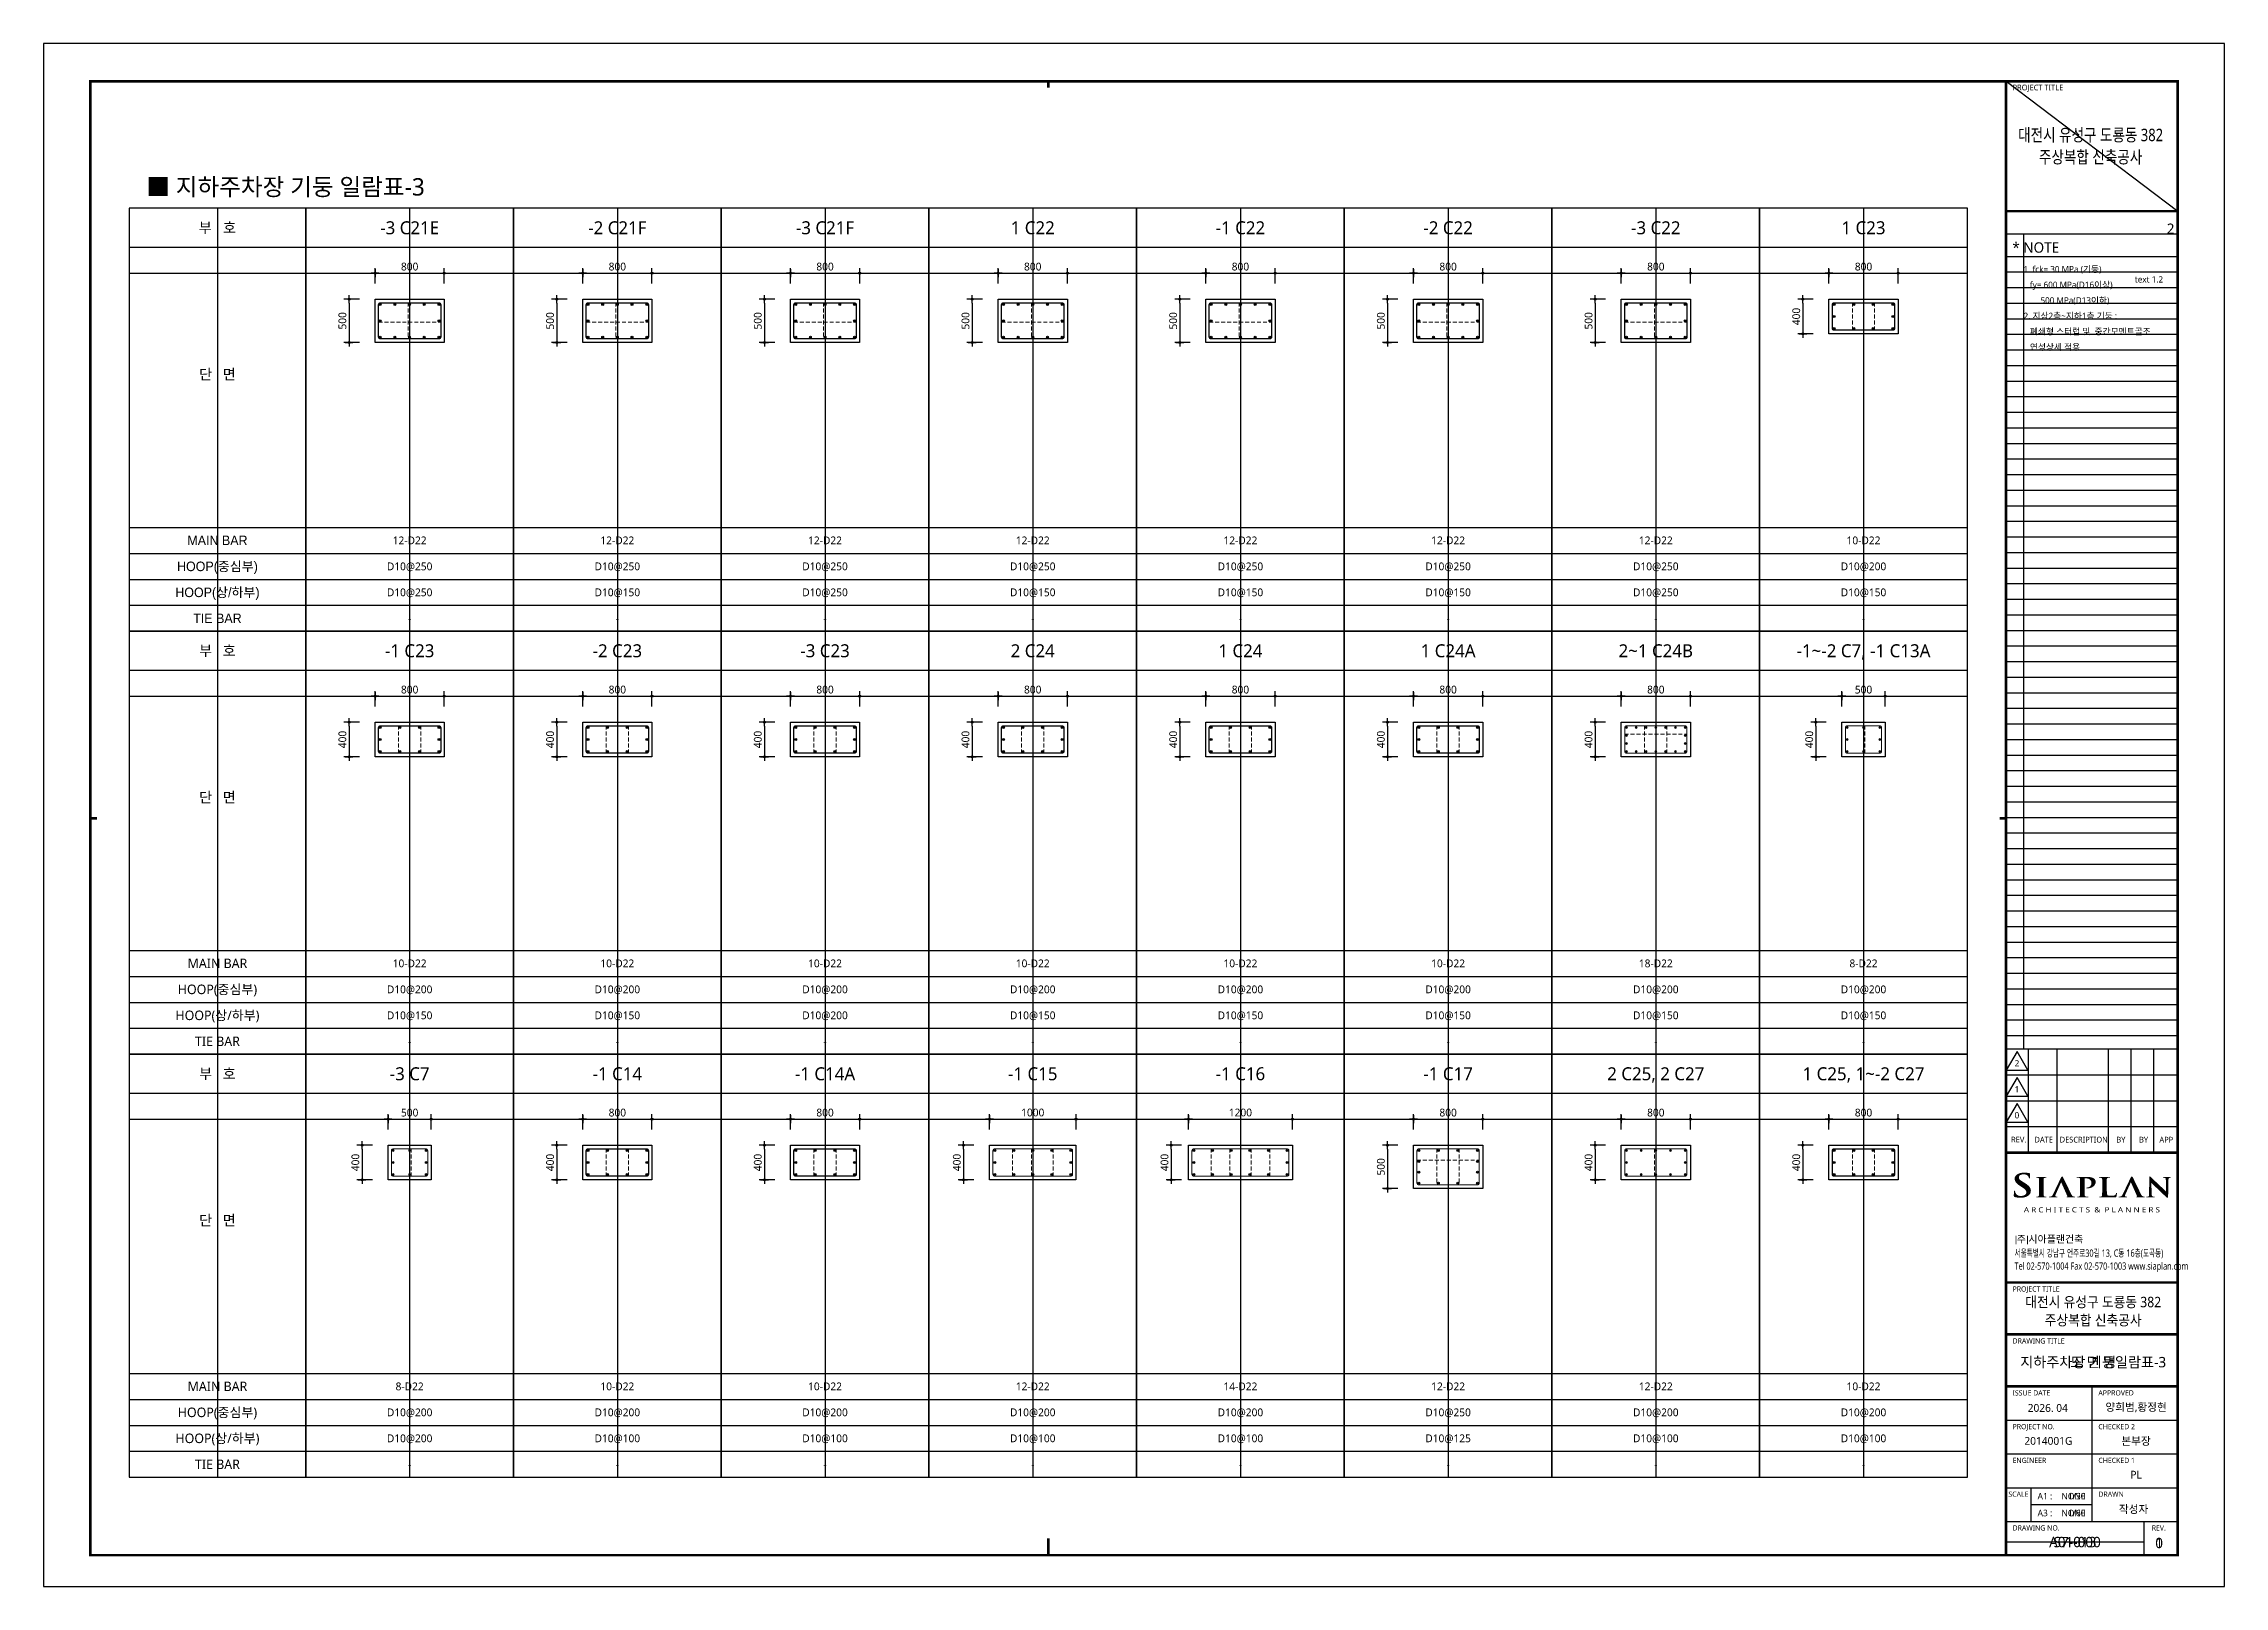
# Model space of a CAD drawing. Header units: millimetres. Extents: x 0 to 252030, y -124740 to 196020.
# Drawn here: x 75630 to 100830, y 160380 to 178200 of the extents above; entities that cross this region are included whole.
import ezdxf
from ezdxf.enums import TextEntityAlignment as Align

# ---------------------------------------------------------------- set-up
doc = ezdxf.new("R2010")
doc.units = ezdxf.units.MM
doc.header["$LTSCALE"] = 30
doc.linetypes.add('HID', pattern=[2.3, 1.5, -0.8])
doc.layers.get('DEFPOINTS').update_dxf_attribs({"color": 142})
for name, color, linetype in [('0-SEC1', 3, 'Continuous'), ('AA-SHEET-TEXT', 3, 'Continuous'), ('CON', 2, 'Continuous'), ('DIM', 7, 'Continuous'), ('S-철근', 3, 'Continuous'), ('SHEET', 7, 'Continuous'), ('TEX', 3, 'Continuous'), ('TEXT', 6, 'Continuous'), ('TXT', 3, 'Continuous'), ('XR-FORM_(도룡동)$0$AA-SHEET', 9, 'Continuous'), ('XR-FORM_(도룡동)$0$Sheet', 7, 'Continuous'), ('XR-FORM_(도룡동)$0$Sheet-text', 3, 'Continuous'), ('XR-FORM_(도룡동)$0$TEXT', 3, 'Continuous')]:
    doc.layers.add(name, color=color, linetype=linetype)
doc.layers.add('HoopBar', color=1, linetype='Continuous', lineweight=0)
doc.layers.add('TieBar', color=7, linetype='HID', lineweight=0)
doc.styles.get("Standard").update_dxf_attribs({"font": 'malgun.ttf'})
doc.styles.add('XR-FORM$0$맑은고딕', font='malgun.ttf')
doc.styles.add('XR-FORM_(도룡동)$0$맑은고딕', font='malgun.ttf')
doc.styles.add('XR-FORM_(도룡동)$0$충북옥천_FORM$0$맑은고딕', font='malgun.ttf')
doc.styles.add('XR-FORM_(도룡동)$1$맑은고딕', font='malgun.ttf')
doc.styles.add('XR-FORM_(도룡동)$2$맑은고딕', font='malgun.ttf')
doc.styles.add('XR-FORM_(도룡동)$3$맑은고딕', font='malgun.ttf')
doc.styles.add('돋움', font='Dotum.ttf')
doc.styles.add('맑은 고딕', font='malgun.ttf')
doc.styles.add('맑은고딕', font='malgun.ttf')
doc.dimstyles.new('30NDIM', dxfattribs={"dimscale": 50, "dimtxt": 3, "dimasz": 1.5, "dimexe": 2, "dimexo": 6, "dimgap": 1, "dimtad": 1, "dimdec": 0, "dimrnd": 0.25, "dimzin": 0, "dimdsep": 46, "dimtxsty": 'Standard', "dimblk": 'Z_DOT', "dimcen": 5, "dimclrd": 256, "dimclre": 256, "dimclrt": 3, "dimadec": 0, "dimazin": 0, "dimtm": 1e-09, "dimtfac": 1, "dimtdec": 0, "dimtix": 1, "dimtmove": 2, "dimatfit": 1, "dimldrblk": 'Z_DOT', "dimfxl": 1, "dimtolj": 1, "dimtzin": 0, "dimarcsym": 0})

msp = doc.modelspace()

# ---------------------------------------------------------------- texts
at = {"layer": 'AA-SHEET-TEXT'}
for s, style, p in [('지하주차장 기둥일람표-3', 'XR-FORM$0$맑은고딕', (99313.90026, 162969.9794)), ('S7-013', 'XR-FORM_(도룡동)$2$맑은고딕', (99103.50013, 160891.90968)), ('0', '맑은고딕', (100075.95675, 160881.07997))]:
    msp.add_text(s, height=120, dxfattribs=dict(at, style=style)).set_placement(p, align=Align.MIDDLE_CENTER)
for s, style, p in [('1/30', 'XR-FORM_(도룡동)$0$맑은고딕', (99225.41387, 161422.15212)), ('1/60', 'XR-FORM_(도룡동)$1$맑은고딕', (99225.41387, 161227.38398))]:
    msp.add_text(s, height=75, dxfattribs=dict(at, style=style)).set_placement(p, align=Align.MIDDLE_RIGHT)
at = {"layer": 'TEXT', "style": '맑은 고딕'}
msp.add_text('■ 지하주차장 기둥 일람표-3', height=200, dxfattribs=at).set_placement((76816.07521, 176545.93531), align=Align.MIDDLE_LEFT)
at = {"layer": 'TXT', "color": 2, "style": '맑은 고딕'}
for s, p in [('-3 C21E', (79859.75002, 176073.00024)), ('-2 C21F', (82259.74952, 176073.00024)), ('-3 C21F', (84659.74952, 176073.00024)), ('1 C22', (87059.74977, 176073.00041)), ('-1 C22', (89459.74977, 176073.00041)), ('-2 C22', (91859.74977, 176073.00041)), ('-3 C22', (94259.74977, 176073.00041)), ('1 C23', (96659.74977, 176073.00024)), ('-1 C23', (79859.75027, 171186.99992)), ('-2 C23', (82259.75027, 171186.99992)), ('-3 C23', (84659.75027, 171186.99992)), ('2 C24', (87059.75002, 171187.00008)), ('1 C24', (89459.75002, 171187.00008)), ('1 C24A', (91859.75002, 171187.00008)), ('2~1 C24B', (94259.75002, 171187.00008)), ('-1~-2 C7, -1 C13A', (96659.75052, 171187.00024)), ('-3 C7', (79859.75076, 166301.00008)), ('-1 C14', (82259.74952, 166301.00041)), ('-1 C14A', (84659.74952, 166301.00041)), ('-1 C15', (87059.74977, 166301.00008)), ('-1 C16', (89459.74977, 166301.00008)), ('-1 C17', (91859.74977, 166301.00008)), ('2 C25, 2 C27', (94259.75027, 166301.00008)), ('1 C25, 1~-2 C27', (96659.75027, 166301.00008))]:
    msp.add_text(s, height=150, dxfattribs=at).set_placement(p, align=Align.MIDDLE_CENTER)
at = {"layer": 'TXT', "style": '맑은 고딕'}
for s, p in [('12-D22', (79859.75002, 172462.00024)), ('12-D22', (82259.74952, 172462.00024)), ('12-D22', (84659.74952, 172462.00024)), ('12-D22', (87059.74977, 172462.00041)), ('12-D22', (89459.74977, 172462.00041)), ('12-D22', (91859.74977, 172462.00041)), ('12-D22', (94259.74977, 172462.00041)), ('10-D22', (96659.74977, 172462.00024)), ('D10@250', (79859.75002, 172162.00024)), ('D10@250', (82259.74952, 172162.00024)), ('D10@250', (84659.74952, 172162.00024)), ('D10@250', (87059.74977, 172162.00041)), ('D10@250', (89459.74977, 172162.00041)), ('D10@250', (91859.74977, 172162.00041)), ('D10@250', (94259.74977, 172162.00041)), ('D10@200', (96659.74977, 172162.00024)), ('D10@250', (79859.75002, 171862.00024)), ('D10@150', (82259.74952, 171862.00024)), ('D10@250', (84659.74952, 171862.00024)), ('D10@150', (87059.74977, 171862.00041)), ('D10@150', (89459.74977, 171862.00041)), ('D10@150', (91859.74977, 171862.00041)), ('D10@250', (94259.74977, 171862.00041)), ('D10@150', (96659.74977, 171862.00024)), ('-', (79859.75002, 171562.00024)), ('-', (82259.74952, 171562.00024)), ('-', (84659.74952, 171562.00024)), ('-', (87059.74977, 171562.00041)), ('-', (89459.74977, 171562.00041)), ('-', (91859.74977, 171562.00041)), ('-', (94259.74977, 171562.00041)), ('-', (96659.74977, 171562.00024)), ('10-D22', (79859.75027, 167575.99992)), ('10-D22', (82259.75027, 167575.99992)), ('10-D22', (84659.75027, 167575.99992)), ('10-D22', (87059.75002, 167576.00008)), ('10-D22', (89459.75002, 167576.00008)), ('10-D22', (91859.75002, 167576.00008)), ('18-D22', (94259.75002, 167576.00008)), ('8-D22', (96659.75052, 167576.00024)), ('D10@200', (79859.75027, 167275.99992)), ('D10@200', (82259.75027, 167275.99992)), ('D10@200', (84659.75027, 167275.99992)), ('D10@200', (87059.75002, 167276.00008)), ('D10@200', (89459.75002, 167276.00008)), ('D10@200', (91859.75002, 167276.00008)), ('D10@200', (94259.75002, 167276.00008)), ('D10@200', (96659.75052, 167276.00024)), ('D10@150', (79859.75027, 166975.99992)), ('D10@150', (82259.75027, 166975.99992)), ('D10@200', (84659.75027, 166975.99992)), ('D10@150', (87059.75002, 166976.00008)), ('D10@150', (89459.75002, 166976.00008)), ('D10@150', (91859.75002, 166976.00008)), ('D10@150', (94259.75002, 166976.00008)), ('D10@150', (96659.75052, 166976.00024)), ('-', (79859.75027, 166675.99992)), ('-', (82259.75027, 166675.99992)), ('-', (84659.75027, 166675.99992)), ('-', (87059.75002, 166676.00008)), ('-', (89459.75002, 166676.00008)), ('-', (91859.75002, 166676.00008)), ('-', (94259.75002, 166676.00008)), ('-', (96659.75052, 166676.00024)), ('8-D22', (79859.75076, 162690.00008)), ('10-D22', (82259.74952, 162690.00041)), ('10-D22', (84659.74952, 162690.00041)), ('12-D22', (87059.74977, 162690.00008)), ('14-D22', (89459.74977, 162690.00008)), ('12-D22', (91859.74977, 162690.00008)), ('12-D22', (94259.75027, 162690.00008)), ('10-D22', (96659.75027, 162690.00008)), ('D10@200', (79859.75076, 162390.00008)), ('D10@200', (82259.74952, 162390.00041)), ('D10@200', (84659.74952, 162390.00041)), ('D10@200', (87059.74977, 162390.00008)), ('D10@200', (89459.74977, 162390.00008)), ('D10@250', (91859.74977, 162390.00008)), ('D10@200', (94259.75027, 162390.00008)), ('D10@200', (96659.75027, 162390.00008)), ('D10@200', (79859.75076, 162090.00008)), ('D10@100', (82259.74952, 162090.00041)), ('D10@100', (84659.74952, 162090.00041)), ('D10@100', (87059.74977, 162090.00008)), ('D10@100', (89459.74977, 162090.00008)), ('D10@125', (91859.74977, 162090.00008)), ('D10@100', (94259.75027, 162090.00008)), ('D10@100', (96659.75027, 162090.00008)), ('-', (79859.75076, 161790.00008)), ('-', (82259.74952, 161790.00041)), ('-', (84659.74952, 161790.00041)), ('-', (87059.74977, 161790.00008)), ('-', (89459.74977, 161790.00008)), ('-', (91859.74977, 161790.00008)), ('-', (94259.75027, 161790.00008)), ('-', (96659.75027, 161790.00008))]:
    msp.add_text(s, height=90, dxfattribs=at).set_placement(p, align=Align.MIDDLE_CENTER)

# ---------------------------------------------------------------- blocks, each defined once
blk = doc.blocks.new('XR-FORM_(도룡동)$0$S')
at = {"layer": 'XR-FORM_(도룡동)$0$Sheet'}
h = blk.add_hatch(color=6, dxfattribs=at)
edge = h.paths.add_edge_path()
edge.add_spline(control_points=[(76338, 15545), (76338, 15545), (76295, 15571), (76295, 15571), (76172, 15645), (76132, 15687), (76132, 15744), (76132, 15817), (76203, 15865), (76313, 15865), (76409, 15865), (76454, 15832), (76479, 15807), (76511, 15775), (76518, 15737), (76518, 15729), (76518, 15711), (76524, 15702), (76538, 15702), (76557, 15702), (76559, 15724), (76559, 15744), (76559, 15811), (76562, 15848), (76564, 15870), (76564, 15870), (76565, 15890), (76565, 15890), (76565, 15905), (76548, 15908), (76540, 15909), (76494, 15919), (76430, 15930), (76333, 15930), (76119, 15930), (75970, 15833), (75970, 15695), (75970, 15588), (76037, 15502), (76202, 15401), (76202, 15401), (76273, 15357), (76273, 15357), (76398, 15281), (76423, 15225), (76423, 15165), (76423, 15099), (76352, 15030), (76220, 15030), (76155, 15030), (76041, 15045), (76002, 15150), (75994, 15172), (75988, 15197), (75988, 15211), (75988, 15217), (75988, 15236), (75968, 15236), (75948, 15236), (75946, 15209), (75945, 15201), (75945, 15201), (75945, 15197), (75945, 15197), (75943, 15174), (75938, 15104), (75938, 15040), (75938, 15011), (75943, 15004), (75970, 14994), (76035, 14972), (76103, 14962), (76198, 14962), (76298, 14962), (76379, 14979), (76447, 15013), (76575, 15079), (76595, 15177), (76595, 15230), (76595, 15347), (76528, 15430), (76338, 15545)], knot_values=[0, 0, 0, 0, 1, 1, 1, 2, 2, 2, 3, 3, 3, 4, 4, 4, 5, 5, 5, 6, 6, 6, 7, 7, 7, 8, 8, 8, 9, 9, 9, 10, 10, 10, 11, 11, 11, 12, 12, 12, 13, 13, 13, 14, 14, 14, 15, 15, 15, 16, 16, 16, 17, 17, 17, 18, 18, 18, 19, 19, 19, 20, 20, 20, 21, 21, 21, 22, 22, 22, 23, 23, 23, 24, 24, 24, 25, 25, 25, 26, 26, 26, 27, 27, 27, 27], degree=3, periodic=0)
h = blk.add_hatch(color=6, dxfattribs=at)
edge = h.paths.add_edge_path()
edge.add_spline(control_points=[(77180, 15007), (77180, 15007), (77166, 15007), (77166, 15007), (77156, 15007), (77148, 15007), (77134, 15009), (77098, 15014), (77093, 15029), (77089, 15056), (77084, 15098), (77084, 15641), (77086, 15677), (77089, 15714), (77100, 15725), (77131, 15729), (77143, 15731), (77153, 15732), (77163, 15732), (77163, 15732), (77180, 15732), (77180, 15732), (77188, 15732), (77195, 15739), (77195, 15747), (77195, 15755), (77188, 15761), (77180, 15761), (77180, 15761), (76814, 15761), (76814, 15761), (76806, 15761), (76800, 15755), (76800, 15747), (76800, 15739), (76806, 15732), (76814, 15732), (76814, 15732), (76832, 15732), (76832, 15732), (76847, 15732), (76860, 15730), (76871, 15728), (76897, 15723), (76909, 15710), (76912, 15677), (76912, 15677), (76912, 15677), (76912, 15677), (76914, 15650), (76915, 15103), (76908, 15057), (76904, 15025), (76895, 15014), (76873, 15011), (76858, 15008), (76843, 15007), (76827, 15007), (76826, 15007), (76814, 15007), (76814, 15007), (76806, 15007), (76800, 15000), (76800, 14992), (76800, 14984), (76806, 14977), (76814, 14977), (76814, 14977), (77180, 14977), (77180, 14977), (77188, 14977), (77195, 14984), (77195, 14992), (77195, 15000), (77188, 15007), (77180, 15007)], knot_values=[0, 0, 0, 0, 1, 1, 1, 2, 2, 2, 3, 3, 3, 4, 4, 4, 5, 5, 5, 6, 6, 6, 7, 7, 7, 8, 8, 8, 9, 9, 9, 10, 10, 10, 11, 11, 11, 12, 12, 12, 13, 13, 13, 14, 14, 14, 15, 15, 15, 16, 16, 16, 17, 17, 17, 18, 18, 18, 19, 19, 19, 20, 20, 20, 21, 21, 21, 22, 22, 22, 23, 23, 23, 24, 24, 24, 25, 25, 25, 25], degree=3, periodic=0)
h = blk.add_hatch(color=6, dxfattribs=at)
edge = h.paths.add_edge_path()
edge.add_spline(control_points=[(78289, 15008), (78289, 15008), (78256, 15008), (78256, 15008), (78252, 15008), (78248, 15009), (78243, 15010), (78220, 15014), (78192, 15028), (78158, 15085), (78158, 15085), (77848, 15727), (77836, 15749), (77824, 15773), (77816, 15784), (77802, 15784), (77787, 15784), (77771, 15771), (77757, 15741), (77757, 15741), (77450, 15097), (77450, 15097), (77424, 15042), (77401, 15015), (77350, 15010), (77342, 15009), (77328, 15008), (77317, 15008), (77317, 15008), (77304, 15008), (77304, 15008), (77298, 15008), (77292, 15002), (77292, 14994), (77292, 14987), (77298, 14980), (77304, 14980), (77304, 14980), (77609, 14980), (77609, 14980), (77615, 14980), (77621, 14987), (77621, 14994), (77621, 15002), (77615, 15008), (77609, 15008), (77609, 15008), (77576, 15008), (77576, 15008), (77539, 15008), (77534, 15021), (77534, 15033), (77534, 15044), (77540, 15068), (77552, 15094), (77552, 15094), (77762, 15561), (77762, 15561), (77762, 15561), (78005, 15016), (78004, 15016), (78005, 15014), (78005, 15012), (78004, 15010), (78003, 15008), (78001, 15008), (77998, 15008), (77998, 15008), (77984, 15008), (77984, 15008), (77978, 15008), (77972, 15002), (77972, 14994), (77972, 14987), (77978, 14980), (77984, 14980), (77984, 14980), (78289, 14980), (78289, 14980), (78295, 14980), (78301, 14987), (78301, 14994), (78301, 15002), (78295, 15008), (78289, 15008)], knot_values=[0, 0, 0, 0, 1, 1, 1, 2, 2, 2, 3, 3, 3, 4, 4, 4, 5, 5, 5, 6, 6, 6, 7, 7, 7, 8, 8, 8, 9, 9, 9, 10, 10, 10, 11, 11, 11, 12, 12, 12, 13, 13, 13, 14, 14, 14, 15, 15, 15, 16, 16, 16, 17, 17, 17, 18, 18, 18, 19, 19, 19, 20, 20, 20, 21, 21, 21, 22, 22, 22, 23, 23, 23, 24, 24, 24, 25, 25, 25, 26, 26, 26, 27, 27, 27, 28, 28, 28, 28], degree=3, periodic=0)
h = blk.add_hatch(color=250, dxfattribs=at)
edge = h.paths.add_edge_path()
edge.add_spline(control_points=[(78762, 15355), (78740, 15355), (78721, 15354), (78721, 15339), (78721, 15329), (78732, 15327), (78739, 15326), (78739, 15326), (78761, 15325), (78768, 15325), (78956, 15325), (79092, 15431), (79092, 15577), (79092, 15629), (79059, 15678), (79025, 15703), (79003, 15719), (78945, 15762), (78781, 15762), (78781, 15762), (78772, 15762), (78771, 15762), (78771, 15762), (78376, 15762), (78376, 15762), (78367, 15762), (78360, 15756), (78360, 15748), (78360, 15740), (78367, 15734), (78376, 15734), (78376, 15734), (78423, 15734), (78423, 15734), (78429, 15733), (78435, 15733), (78438, 15732), (78480, 15725), (78488, 15709), (78491, 15677), (78491, 15677), (78491, 15677), (78491, 15677), (78493, 15651), (78494, 15108), (78487, 15062), (78481, 15030), (78474, 15013), (78453, 15010), (78437, 15007), (78422, 15006), (78407, 15006), (78406, 15006), (78396, 15006), (78396, 15006), (78387, 15006), (78380, 14999), (78380, 14991), (78380, 14983), (78387, 14977), (78396, 14977), (78396, 14977), (78791, 14977), (78791, 14977), (78800, 14977), (78807, 14983), (78807, 14991), (78807, 14999), (78800, 15006), (78791, 15006), (78791, 15006), (78781, 15006), (78781, 15006), (78761, 15006), (78733, 15008), (78715, 15010), (78681, 15013), (78672, 15031), (78668, 15061), (78662, 15105), (78662, 15684), (78662, 15690), (78662, 15699), (78664, 15704), (78669, 15705), (78679, 15708), (78707, 15709), (78729, 15709), (78757, 15709), (78810, 15704), (78857, 15670), (78924, 15623), (78931, 15562), (78931, 15520), (78931, 15418), (78833, 15355), (78762, 15355)], knot_values=[0, 0, 0, 0, 1, 1, 1, 2, 2, 2, 3, 3, 3, 4, 4, 4, 5, 5, 5, 6, 6, 6, 7, 7, 7, 8, 8, 8, 9, 9, 9, 10, 10, 10, 11, 11, 11, 12, 12, 12, 13, 13, 13, 14, 14, 14, 15, 15, 15, 16, 16, 16, 17, 17, 17, 18, 18, 18, 19, 19, 19, 20, 20, 20, 21, 21, 21, 22, 22, 22, 23, 23, 23, 24, 24, 24, 25, 25, 25, 26, 26, 26, 27, 27, 27, 28, 28, 28, 29, 29, 29, 30, 30, 30, 31, 31, 31, 32, 32, 32, 32], degree=3, periodic=0)
h = blk.add_hatch(color=250, dxfattribs=at)
edge = h.paths.add_edge_path()
edge.add_spline(control_points=[(79896, 15147), (79880, 15147), (79878, 15134), (79877, 15128), (79875, 15109), (79860, 15082), (79845, 15069), (79815, 15043), (79768, 15042), (79696, 15042), (79592, 15042), (79561, 15049), (79541, 15063), (79541, 15063), (79541, 15063), (79541, 15063), (79522, 15076), (79515, 15314), (79515, 15460), (79515, 15617), (79515, 15645), (79518, 15677), (79521, 15714), (79532, 15724), (79562, 15729), (79578, 15731), (79599, 15732), (79612, 15732), (79620, 15732), (79633, 15732), (79638, 15739), (79640, 15742), (79641, 15745), (79641, 15748), (79641, 15756), (79634, 15762), (79626, 15762), (79626, 15762), (79235, 15762), (79235, 15762), (79226, 15762), (79220, 15756), (79220, 15748), (79220, 15743), (79222, 15738), (79227, 15736), (79227, 15735), (79229, 15735), (79229, 15734), (79235, 15732), (79243, 15732), (79247, 15732), (79265, 15732), (79280, 15731), (79290, 15729), (79331, 15722), (79340, 15709), (79342, 15677), (79344, 15651), (79345, 15108), (79338, 15062), (79332, 15030), (79326, 15013), (79304, 15010), (79290, 15007), (79276, 15006), (79262, 15006), (79262, 15006), (79245, 15006), (79245, 15006), (79237, 15006), (79230, 14999), (79230, 14991), (79230, 14983), (79237, 14977), (79245, 14977), (79245, 14977), (79615, 14977), (79615, 14977), (79615, 14977), (79805, 14976), (79805, 14976), (79874, 14976), (79882, 14981), (79891, 15006), (79901, 15036), (79910, 15113), (79910, 15125), (79910, 15135), (79910, 15147), (79896, 15147)], knot_values=[0, 0, 0, 0, 1, 1, 1, 2, 2, 2, 3, 3, 3, 4, 4, 4, 5, 5, 5, 6, 6, 6, 7, 7, 7, 8, 8, 8, 9, 9, 9, 10, 10, 10, 11, 11, 11, 12, 12, 12, 13, 13, 13, 14, 14, 14, 15, 15, 15, 16, 16, 16, 17, 17, 17, 18, 18, 18, 19, 19, 19, 20, 20, 20, 21, 21, 21, 22, 22, 22, 23, 23, 23, 24, 24, 24, 25, 25, 25, 26, 26, 26, 27, 27, 27, 28, 28, 28, 29, 29, 29, 30, 30, 30, 30], degree=3, periodic=0)
h = blk.add_hatch(color=250, dxfattribs=at)
edge = h.paths.add_edge_path()
edge.add_spline(control_points=[(80974, 15008), (80974, 15008), (80942, 15008), (80942, 15008), (80937, 15008), (80933, 15009), (80928, 15010), (80905, 15014), (80878, 15028), (80843, 15085), (80843, 15085), (80533, 15727), (80521, 15749), (80509, 15773), (80501, 15784), (80487, 15784), (80472, 15784), (80457, 15771), (80442, 15741), (80442, 15741), (80135, 15097), (80135, 15097), (80109, 15042), (80086, 15015), (80035, 15010), (80027, 15009), (80013, 15008), (80002, 15008), (80002, 15008), (79989, 15008), (79989, 15008), (79983, 15008), (79977, 15002), (79977, 14994), (79977, 14987), (79983, 14980), (79989, 14980), (79989, 14980), (80294, 14980), (80294, 14980), (80300, 14980), (80306, 14987), (80306, 14994), (80306, 15002), (80300, 15008), (80294, 15008), (80294, 15008), (80261, 15008), (80261, 15008), (80224, 15008), (80219, 15021), (80219, 15033), (80219, 15044), (80225, 15068), (80237, 15094), (80237, 15094), (80447, 15561), (80447, 15561), (80447, 15561), (80690, 15016), (80690, 15016), (80690, 15014), (80690, 15012), (80689, 15010), (80688, 15008), (80686, 15008), (80683, 15008), (80683, 15008), (80669, 15008), (80669, 15008), (80663, 15008), (80657, 15002), (80657, 14994), (80657, 14987), (80663, 14980), (80669, 14980), (80669, 14980), (80974, 14980), (80974, 14980), (80980, 14980), (80986, 14987), (80986, 14994), (80986, 15002), (80980, 15008), (80974, 15008)], knot_values=[0, 0, 0, 0, 1, 1, 1, 2, 2, 2, 3, 3, 3, 4, 4, 4, 5, 5, 5, 6, 6, 6, 7, 7, 7, 8, 8, 8, 9, 9, 9, 10, 10, 10, 11, 11, 11, 12, 12, 12, 13, 13, 13, 14, 14, 14, 15, 15, 15, 16, 16, 16, 17, 17, 17, 18, 18, 18, 19, 19, 19, 20, 20, 20, 21, 21, 21, 22, 22, 22, 23, 23, 23, 24, 24, 24, 25, 25, 25, 26, 26, 26, 27, 27, 27, 28, 28, 28, 28], degree=3, periodic=0)
h = blk.add_hatch(color=250, dxfattribs=at)
edge = h.paths.add_edge_path()
edge.add_spline(control_points=[(81976, 15761), (81976, 15761), (81692, 15761), (81692, 15761), (81686, 15761), (81681, 15755), (81681, 15747), (81681, 15739), (81686, 15732), (81692, 15732), (81692, 15732), (81700, 15732), (81702, 15732), (81718, 15732), (81744, 15732), (81760, 15726), (81783, 15717), (81794, 15705), (81795, 15641), (81795, 15641), (81806, 15233), (81806, 15224), (81806, 15224), (81806, 15202), (81806, 15202), (81797, 15210), (81212, 15762), (81212, 15762), (81199, 15775), (81187, 15784), (81176, 15784), (81158, 15784), (81158, 15750), (81158, 15740), (81158, 15740), (81148, 15134), (81148, 15134), (81147, 15045), (81143, 15018), (81117, 15011), (81101, 15006), (81079, 15006), (81068, 15006), (81067, 15006), (81057, 15006), (81057, 15006), (81051, 15006), (81046, 14999), (81046, 14991), (81046, 14983), (81051, 14976), (81057, 14976), (81057, 14976), (81353, 14976), (81353, 14976), (81359, 14976), (81364, 14983), (81364, 14991), (81364, 14999), (81359, 15006), (81353, 15006), (81353, 15006), (81342, 15006), (81340, 15006), (81324, 15006), (81303, 15006), (81284, 15013), (81268, 15018), (81251, 15035), (81248, 15122), (81248, 15122), (81237, 15522), (81236, 15534), (81241, 15530), (81780, 15014), (81821, 14978), (81833, 14966), (81851, 14966), (81864, 14966), (81880, 14966), (81882, 14986), (81882, 15002), (81882, 15002), (81894, 15649), (81894, 15649), (81895, 15706), (81903, 15722), (81931, 15729), (81944, 15732), (81952, 15732), (81963, 15732), (81965, 15732), (81976, 15732), (81976, 15732), (81982, 15732), (81987, 15739), (81987, 15747), (81987, 15755), (81982, 15761), (81976, 15761)], knot_values=[0, 0, 0, 0, 1, 1, 1, 2, 2, 2, 3, 3, 3, 4, 4, 4, 5, 5, 5, 6, 6, 6, 7, 7, 7, 8, 8, 8, 9, 9, 9, 10, 10, 10, 11, 11, 11, 12, 12, 12, 13, 13, 13, 14, 14, 14, 15, 15, 15, 16, 16, 16, 17, 17, 17, 18, 18, 18, 19, 19, 19, 20, 20, 20, 21, 21, 21, 22, 22, 22, 23, 23, 23, 24, 24, 24, 25, 25, 25, 26, 26, 26, 27, 27, 27, 28, 28, 28, 29, 29, 29, 30, 30, 30, 31, 31, 31, 32, 32, 32, 33, 33, 33, 33], degree=3, periodic=0)
at = {"layer": 'DEFPOINTS'}
for p, q in [((75750, 52950), (82250, 52950)), ((75640, 52073), (82226, 52073)), ((76315, 52073), (76315, 20700)), ((82250, 51196), (75640, 51196)), ((82250, 50596), (75640, 50596)), ((82250, 49996), (75640, 49996)), ((82250, 49396), (75640, 49396)), ((82250, 48796), (75640, 48796)), ((82250, 48196), (75640, 48196)), ((82250, 47596), (75640, 47596)), ((82250, 46996), (75640, 46996)), ((82250, 46396), (75640, 46396)), ((82250, 45796), (75640, 45796)), ((82250, 45196), (75640, 45196)), ((82250, 44596), (75640, 44596)), ((82250, 43996), (75640, 43996)), ((82250, 43396), (75640, 43396)), ((82250, 42796), (75640, 42796)), ((82250, 42196), (75640, 42196)), ((82250, 41596), (75640, 41596)), ((82250, 40996), (75640, 40996)), ((82250, 40396), (75640, 40396)), ((82250, 39796), (75640, 39796)), ((82250, 39196), (75640, 39196)), ((82250, 38596), (75640, 38596)), ((82250, 37996), (75640, 37996)), ((82250, 37396), (75640, 37396)), ((82250, 36796), (75640, 36796)), ((82250, 36196), (75640, 36196)), ((82250, 35596), (75640, 35596)), ((82250, 34996), (75640, 34996)), ((82250, 34396), (75640, 34396)), ((82250, 33796), (75640, 33796)), ((82250, 33196), (75640, 33196)), ((82250, 32596), (75640, 32596)), ((82250, 31996), (75640, 31996)), ((82250, 31396), (75640, 31396)), ((82250, 30796), (75640, 30796)), ((82250, 30196), (75640, 30196)), ((82250, 29596), (75640, 29596)), ((82250, 28996), (75640, 28996)), ((82250, 28396), (75640, 28396)), ((82250, 27796), (75640, 27796)), ((82250, 27196), (75640, 27196)), ((82250, 26596), (75640, 26596)), ((82250, 25996), (75640, 25996)), ((82250, 25396), (75640, 25396)), ((82250, 24796), (75640, 24796)), ((82250, 24196), (75640, 24196)), ((82250, 23596), (75640, 23596)), ((82250, 22996), (75640, 22996)), ((82250, 22396), (75640, 22396)), ((82250, 21796), (75640, 21796)), ((82250, 21196), (75640, 21196)), ((80950, 1706), (75640, 1706))]:
    blk.add_line(p, q, dxfattribs=at)
at = {"layer": 'XR-FORM_(도룡동)$0$AA-SHEET', "const_width": 99.9}
blk.add_lwpolyline([(75750, 52950), (82250, 52950)], dxfattribs=at)
at = {"layer": 'XR-FORM_(도룡동)$0$Sheet'}
for p, q in [((75590, 20700), (82204, 20700)), ((76490, 20700), (76490, 16700)), ((77590, 20700), (77590, 16700)), ((79575, 20700), (79575, 16700)), ((80450, 20700), (80450, 16700)), ((81325, 20700), (81325, 16700)), ((75640, 19700), (82254, 19700)), ((75640, 18700), (82254, 18700)), ((75640, 17700), (82254, 17700)), ((78945, 7700), (78945, 2500)), ((75640, 6400), (82250, 6400)), ((75640, 5100), (82250, 5100)), ((75640, 3800), (82250, 3800)), ((76591, 3798), (76591, 2500)), ((76591, 3149), (78945, 3149)), ((75640, 2500), (82250, 2500)), ((80950, 2500), (80950, 1200))]:
    blk.add_line(p, q, dxfattribs=at)
at = {"layer": 'XR-FORM_(도룡동)$0$Sheet', "const_width": 100}
blk.add_lwpolyline([(1850, 57950), (82250, 57950), (82250, 1200), (1850, 1200)], close=True, dxfattribs=at)
at = {"layer": 'XR-FORM_(도룡동)$0$Sheet', "linetype": 'Continuous', "const_width": 100}
for points in [[(38745, 57950), (38745, 57700)], [(2100, 29575), (1850, 29575)], [(75640, 29575), (75390, 29575)], [(38745, 1846), (38745, 1200)]]:
    blk.add_lwpolyline(points, dxfattribs=at)
at = {"layer": 'XR-FORM_(도룡동)$0$Sheet', "const_width": 100}
for points in [[(75640, 57950), (75640, 1200)], [(75640, 52950), (82250, 52950)], [(75640, 16700), (82250, 16700)], [(75640, 11700), (82250, 11700)], [(75640, 9700), (82250, 9700)], [(75640, 7700), (82250, 7700)]]:
    blk.add_lwpolyline(points, dxfattribs=at)
at = {"layer": 'XR-FORM_(도룡동)$0$Sheet'}
for points in [[(76065, 20589), (75650, 19869), (76481, 19869)], [(76065, 19589), (75650, 18869), (76481, 18869)], [(76065, 18589), (75650, 17869), (76481, 17869)]]:
    blk.add_lwpolyline(points, close=True, dxfattribs=at)
at = {"layer": 'XR-FORM_(도룡동)$0$Sheet', "color": 3, "const_width": 28}
for points in [[(76026, 13508), (76026, 13172)], [(76466, 13508), (76466, 13172)]]:
    blk.add_lwpolyline(points, dxfattribs=at)
at = {"layer": 'DEFPOINTS', "style": 'XR-FORM_(도룡동)$3$맑은고딕'}
blk.add_text('2', height=400, dxfattribs=at).set_placement((82126, 52273), align=Align.MIDDLE_RIGHT)
blk.add_text('text 1.2', height=240, dxfattribs=at).set_placement((80599, 50202))
blk.add_text('도 면 명', height=400, dxfattribs=at).set_placement((78996, 8633), align=Align.MIDDLE_CENTER)
at = {"layer": 'XR-FORM_(도룡동)$0$Sheet', "style": 'XR-FORM_(도룡동)$3$맑은고딕'}
for s, height, p in [('PROJECT TITLE', 220, (75890, 57600)), ('PROJECT TITLE', 200, (75890, 11350)), ('DRAWING TITLE', 200, (75890, 9350)), ('ISSUE DATE', 200, (75890, 7350)), ('APPROVED', 200, (79195, 7350)), ('PROJECT NO. ', 200, (75890, 6050)), ('CHECKED 2 ', 200, (79195, 6050)), ('ENGINEER', 200, (75890, 4750)), ('CHECKED 1 ', 200, (79195, 4750)), ('SCALE', 200, (75730, 3450)), ('DRAWN', 200, (79195, 3450)), ('DRAWING NO.', 200, (75890, 2150)), ('REV.', 200, (81250, 2150))]:
    blk.add_text(s, height=height, dxfattribs=at).set_placement(p)
for s, height, p in [('2', 240, (76059, 20140)), ('1', 240, (76059, 19140)), ('0', 240, (76059, 18140)), (' REV.', 220, (76090, 17200)), ('DATE', 220, (77090, 17200)), ('DESCRIPTION', 220, (78632, 17200)), ('BY', 220, (80062, 17200)), ('BY', 220, (80938, 17200)), ('APP', 220, (81812, 17200))]:
    blk.add_text(s, height=height, dxfattribs=at).set_placement(p, align=Align.MIDDLE)
at = {"layer": 'XR-FORM_(도룡동)$0$Sheet', "color": 3, "style": 'XR-FORM_(도룡동)$3$맑은고딕', "width": 1.2}
blk.add_text('A R C H I T E C T S  &  P L A N N E R S', height=200, dxfattribs=at).set_placement((78947, 14500), align=Align.MIDDLE_CENTER)
at = {"layer": 'XR-FORM_(도룡동)$0$Sheet', "color": 3, "style": 'XR-FORM_(도룡동)$3$맑은고딕'}
blk.add_text('주 시아플랜건축', height=280, dxfattribs=at).set_placement((76057, 13372), align=Align.MIDDLE_LEFT)
at = {"layer": 'XR-FORM_(도룡동)$0$Sheet', "color": 3, "style": 'XR-FORM_(도룡동)$3$맑은고딕', "width": 0.65}
for s, p in [('서울특별시 강남구 언주로30길 13, C동 16층(도곡동)', (75966, 12833)), ('Tel 02-570-1004 Fax 02-570-1003 www.siaplan.com', (75966, 12333))]:
    blk.add_text(s, height=280, dxfattribs=at).set_placement(p, align=Align.MIDDLE_LEFT)
at = {"layer": 'XR-FORM_(도룡동)$0$Sheet-text', "style": 'XR-FORM_(도룡동)$3$맑은고딕'}
blk.add_text('* NOTE', height=400, dxfattribs=at).set_placement((75881, 51550), align=Align.MIDDLE_LEFT)
at = {"layer": 'XR-FORM_(도룡동)$0$TEXT'}
for s, height, style, p in [('2026. 04', 300, 'XR-FORM_(도룡동)$3$맑은고딕', (77247, 6870)), ('A1 : ', 250, 'XR-FORM_(도룡동)$0$충북옥천_FORM$0$맑은고딕', (77179, 3474)), ('A3 : ', 250, 'XR-FORM_(도룡동)$0$충북옥천_FORM$0$맑은고딕', (77179, 2825))]:
    blk.add_text(s, height=height, dxfattribs=dict(at, style=style)).set_placement(p, align=Align.MIDDLE_CENTER)
at = {"layer": 'XR-FORM_(도룡동)$0$TEXT', "style": 'XR-FORM_(도룡동)$3$맑은고딕'}
blk.add_text('양희범,황정현', height=300, dxfattribs=at).set_placement((80649, 6901), align=Align.MIDDLE)
blk = doc.blocks.new('XR-FORM_(도룡동)', base_point=(101.33, -56114.51))
at = {"layer": 'DEFPOINTS'}
blk.add_line((377.95, 289.75), (411, 264.75), dxfattribs=at)
blk.add_lwpolyline([(0, 0), (420, 0), (420, 297), (0, 297)], close=True, dxfattribs=at)
at = {"xscale": 0.005, "yscale": 0.005, "zscale": 0.005}
blk.add_blockref('XR-FORM_(도룡동)$0$S', (-0.25, 0), dxfattribs=at)
at = {"layer": 'DEFPOINTS', "style": 'XR-FORM_(도룡동)$3$맑은고딕'}
for s, p in [('2014001G', (386.1, 28.01)), ('본부장', (402.99, 28.01)), ('PL', (402.99, 21.51))]:
    blk.add_text(s, height=1.5, dxfattribs=at).set_placement(p, align=Align.MIDDLE)
for p in [(393.26, 17.37), (393.26, 14.12)]:
    blk.add_text('NONE', height=1.25, dxfattribs=at).set_placement(p, align=Align.MIDDLE_RIGHT)
for s, height, p in [('작성자', 1.5, (402.51, 14.85)), ('A01-000', 2, (391.22, 8.53))]:
    blk.add_text(s, height=height, dxfattribs=at).set_placement(p, align=Align.MIDDLE_CENTER)
at = {"layer": 'XR-FORM_(도룡동)$0$Sheet-text', "style": 'XR-FORM_(도룡동)$3$맑은고딕', "width": 0.8}
for s, p in [('대전시 유성구 도룡동 382', (394.23, 279.42)), ('주상복합 신축공사', (394.23, 275.17))]:
    blk.add_text(s, height=2.4, dxfattribs=at).set_placement(p, align=Align.MIDDLE_CENTER)
at = {"layer": 'XR-FORM_(도룡동)$0$TEXT', "style": 'XR-FORM_(도룡동)$3$맑은고딕', "width": 0.9}
for s, p in [('대전시 유성구 도룡동 382', (394.73, 54.74)), ('주상복합 신축공사', (394.73, 51.24))]:
    blk.add_text(s, height=2, dxfattribs=at).set_placement(p, align=Align.MIDDLE_CENTER)
at = {"layer": 'XR-FORM_(도룡동)$0$TEXT', "style": 'XR-FORM_(도룡동)$3$맑은고딕'}
blk.add_text('1', height=2, dxfattribs=at).set_placement((407.43, 8.35), align=Align.MIDDLE_CENTER)
blk = doc.blocks.new('*U58')
at = {"layer": 'DEFPOINTS'}
for p, q in [((-1200, 4886), (-1200, 0)), ((-2400, 4136), (0, 4136))]:
    blk.add_line(p, q, dxfattribs=at)
at = {"layer": 'SHEET'}
blk.add_line((-2400, 4436), (0, 4436), dxfattribs=at)
at = {"layer": 'SHEET', "color": 6}
for p, q in [((-2400, 1200), (0, 1200)), ((-2400, 900), (0, 900)), ((-2400, 600), (0, 600)), ((-2400, 300), (0, 300))]:
    blk.add_line(p, q, dxfattribs=at)
at = {"layer": 'SHEET'}
blk.add_lwpolyline([(0, 4886), (-2400, 4886), (-2400, 0), (0, 0)], close=True, dxfattribs=at)
blk = doc.blocks.new('*U56')
at = {"layer": 'DEFPOINTS'}
for p, q in [((-1021, 4886), (-1021, 0)), ((-2043, 4136), (0, 4136))]:
    blk.add_line(p, q, dxfattribs=at)
at = {"layer": 'SHEET'}
blk.add_line((-2043, 4436), (0, 4436), dxfattribs=at)
at = {"layer": 'SHEET', "color": 6}
for p, q in [((-2043, 1200), (0, 1200)), ((-2043, 900), (0, 900)), ((-2043, 600), (0, 600)), ((-2043, 300), (0, 300))]:
    blk.add_line(p, q, dxfattribs=at)
at = {"layer": 'SHEET'}
blk.add_lwpolyline([(0, 4886), (-2043, 4886), (-2043, 0), (0, 0)], close=True, dxfattribs=at)
at = {"layer": 'TXT'}
for s, height, style, p in [('부   호', 120, '돋움', (-1021, 4661)), ('단   면', 120, '맑은 고딕', (-1021, 2968)), ('MAIN BAR', 110, '돋움', (-1021, 1050)), ('HOOP(중심부)', 110, '돋움', (-1021, 750)), ('HOOP(상/하부)', 110, '돋움', (-1021, 450)), ('TIE BAR', 110, '돋움', (-1021, 150))]:
    blk.add_text(s, height=height, dxfattribs=dict(at, style=style)).set_placement(p, align=Align.MIDDLE_CENTER)
blk = doc.blocks.new('*U60')
at = {"layer": 'DEFPOINTS'}
for p, q in [((-1021, 4886), (-1021, 0)), ((-2043, 4136), (0, 4136))]:
    blk.add_line(p, q, dxfattribs=at)
at = {"layer": 'SHEET'}
blk.add_line((-2043, 4436), (0, 4436), dxfattribs=at)
at = {"layer": 'SHEET', "color": 6}
for p, q in [((-2043, 1200), (0, 1200)), ((-2043, 900), (0, 900)), ((-2043, 600), (0, 600)), ((-2043, 300), (0, 300))]:
    blk.add_line(p, q, dxfattribs=at)
at = {"layer": 'SHEET'}
blk.add_lwpolyline([(0, 4886), (-2043, 4886), (-2043, 0), (0, 0)], close=True, dxfattribs=at)
at = {"layer": 'TXT', "style": '맑은 고딕'}
for s, height, p in [('부   호', 120, (-1021, 4661)), ('단   면', 120, (-1021, 2968)), ('MAIN BAR', 110, (-1021, 1050)), ('HOOP(중심부)', 110, (-1021, 750)), ('HOOP(상/하부)', 110, (-1021, 450)), ('TIE BAR', 110, (-1021, 150))]:
    blk.add_text(s, height=height, dxfattribs=at).set_placement(p, align=Align.MIDDLE_CENTER)
blk = doc.blocks.new('NOTE-기둥일람표')
at = {"layer": 'TEX', "style": '맑은 고딕'}
for s, p in [('1. fck= 30 MPa (기둥)', (0, -144)), ('   fy= 600 MPa(D16이상) ', (0, -324)), ('        500 MPa(D13이하)', (0, -504)), ('2. 지상2층~지하1층 기둥 : ', (0, -684)), ('   폐쇄형 스터럽 및  중간모멘트골조', (0, -864)), ('   연성상세 적용', (0, -1044))]:
    blk.add_text(s, height=72, dxfattribs=at).set_placement(p, align=Align.MIDDLE_LEFT)
blk = doc.blocks.new('Z_DOT')
at = {"layer": 'DIM', "color": 0}
for p, q in [((-1, 0), (1, 0)), ((0, -1), (0, 1))]:
    blk.add_line(p, q, dxfattribs=at)
for radius in [0.25, 0.125]:
    blk.add_circle((0, 0), radius, dxfattribs=at)
blk = doc.blocks.new('*D151')
at = {"layer": 'DEFPOINTS', "color": 0, "transparency": 16777216}
for p in [(80260, 175548), (79460, 175248), (80260, 175248)]:
    blk.add_point(p, dxfattribs=at)
at = {"layer": 'DIM', "lineweight": -2, "transparency": 16777216}
for p, q in [((79460, 175428), (79460, 175608)), ((79505, 175548), (80215, 175548)), ((80260, 175428), (80260, 175608))]:
    blk.add_line(p, q, dxfattribs=at)
at = {"layer": 'DIM', "lineweight": -2, "transparency": 16777216, "xscale": 45, "yscale": 45, "zscale": 45, "rotation": 180}
blk.add_blockref('Z_DOT', (79460, 175548), dxfattribs=at)
at = {"layer": 'DIM', "lineweight": -2, "transparency": 16777216, "xscale": 45, "yscale": 45, "zscale": 45}
blk.add_blockref('Z_DOT', (80260, 175548), dxfattribs=at)
at = {"layer": 'DIM', "color": 3, "transparency": 16777216, "insert": (79860, 175624), "char_height": 90, "attachment_point": 5}
blk.add_mtext('\\A1;800', dxfattribs=at)
blk = doc.blocks.new('*D152')
at = {"layer": 'DEFPOINTS', "color": 0, "transparency": 16777216}
for p in [(79460, 175248), (79160, 174748), (79460, 174748)]:
    blk.add_point(p, dxfattribs=at)
at = {"layer": 'DIM', "lineweight": -2, "transparency": 16777216}
for p, q in [((79280, 175248), (79100, 175248)), ((79160, 175203), (79160, 174793)), ((79280, 174748), (79100, 174748))]:
    blk.add_line(p, q, dxfattribs=at)
at = {"layer": 'DIM', "lineweight": -2, "transparency": 16777216, "xscale": 45, "yscale": 45, "zscale": 45}
for p, rotation in [((79160, 175248), 90), ((79160, 174748), 270)]:
    blk.add_blockref('Z_DOT', p, dxfattribs=dict(at, rotation=rotation))
at = {"layer": 'DIM', "color": 3, "transparency": 16777216, "insert": (79083, 174998), "char_height": 90, "attachment_point": 5, "rotation": 90}
blk.add_mtext('\\A1;500', dxfattribs=at)
blk = doc.blocks.new('*D153')
at = {"layer": 'DEFPOINTS', "color": 0, "transparency": 16777216}
for p in [(82660, 175548), (81860, 175248), (82660, 175248)]:
    blk.add_point(p, dxfattribs=at)
at = {"layer": 'DIM', "lineweight": -2, "transparency": 16777216}
for p, q in [((81860, 175428), (81860, 175608)), ((81905, 175548), (82615, 175548)), ((82660, 175428), (82660, 175608))]:
    blk.add_line(p, q, dxfattribs=at)
at = {"layer": 'DIM', "lineweight": -2, "transparency": 16777216, "xscale": 45, "yscale": 45, "zscale": 45, "rotation": 180}
blk.add_blockref('Z_DOT', (81860, 175548), dxfattribs=at)
at = {"layer": 'DIM', "lineweight": -2, "transparency": 16777216, "xscale": 45, "yscale": 45, "zscale": 45}
blk.add_blockref('Z_DOT', (82660, 175548), dxfattribs=at)
at = {"layer": 'DIM', "color": 3, "transparency": 16777216, "insert": (82260, 175624), "char_height": 90, "attachment_point": 5}
blk.add_mtext('\\A1;800', dxfattribs=at)
blk = doc.blocks.new('*D154')
at = {"layer": 'DEFPOINTS', "color": 0, "transparency": 16777216}
for p in [(81860, 175248), (81560, 174748), (81860, 174748)]:
    blk.add_point(p, dxfattribs=at)
at = {"layer": 'DIM', "lineweight": -2, "transparency": 16777216}
for p, q in [((81680, 175248), (81500, 175248)), ((81560, 175203), (81560, 174793)), ((81680, 174748), (81500, 174748))]:
    blk.add_line(p, q, dxfattribs=at)
at = {"layer": 'DIM', "lineweight": -2, "transparency": 16777216, "xscale": 45, "yscale": 45, "zscale": 45}
for p, rotation in [((81560, 175248), 90), ((81560, 174748), 270)]:
    blk.add_blockref('Z_DOT', p, dxfattribs=dict(at, rotation=rotation))
at = {"layer": 'DIM', "color": 3, "transparency": 16777216, "insert": (81483, 174998), "char_height": 90, "attachment_point": 5, "rotation": 90}
blk.add_mtext('\\A1;500', dxfattribs=at)
blk = doc.blocks.new('*D155')
at = {"layer": 'DEFPOINTS', "color": 0, "transparency": 16777216}
for p in [(85060, 175548), (84260, 175248), (85060, 175248)]:
    blk.add_point(p, dxfattribs=at)
at = {"layer": 'DIM', "lineweight": -2, "transparency": 16777216}
for p, q in [((84260, 175428), (84260, 175608)), ((84305, 175548), (85015, 175548)), ((85060, 175428), (85060, 175608))]:
    blk.add_line(p, q, dxfattribs=at)
at = {"layer": 'DIM', "lineweight": -2, "transparency": 16777216, "xscale": 45, "yscale": 45, "zscale": 45, "rotation": 180}
blk.add_blockref('Z_DOT', (84260, 175548), dxfattribs=at)
at = {"layer": 'DIM', "lineweight": -2, "transparency": 16777216, "xscale": 45, "yscale": 45, "zscale": 45}
blk.add_blockref('Z_DOT', (85060, 175548), dxfattribs=at)
at = {"layer": 'DIM', "color": 3, "transparency": 16777216, "insert": (84660, 175624), "char_height": 90, "attachment_point": 5}
blk.add_mtext('\\A1;800', dxfattribs=at)
blk = doc.blocks.new('*D156')
at = {"layer": 'DEFPOINTS', "color": 0, "transparency": 16777216}
for p in [(84260, 175248), (83960, 174748), (84260, 174748)]:
    blk.add_point(p, dxfattribs=at)
at = {"layer": 'DIM', "lineweight": -2, "transparency": 16777216}
for p, q in [((84080, 175248), (83900, 175248)), ((83960, 175203), (83960, 174793)), ((84080, 174748), (83900, 174748))]:
    blk.add_line(p, q, dxfattribs=at)
at = {"layer": 'DIM', "lineweight": -2, "transparency": 16777216, "xscale": 45, "yscale": 45, "zscale": 45}
for p, rotation in [((83960, 175248), 90), ((83960, 174748), 270)]:
    blk.add_blockref('Z_DOT', p, dxfattribs=dict(at, rotation=rotation))
at = {"layer": 'DIM', "color": 3, "transparency": 16777216, "insert": (83883, 174998), "char_height": 90, "attachment_point": 5, "rotation": 90}
blk.add_mtext('\\A1;500', dxfattribs=at)
blk = doc.blocks.new('*D1276')
at = {"layer": 'DEFPOINTS', "color": 0, "transparency": 16777216}
for p in [(96260, 175248), (95960, 174848), (96260, 174848)]:
    blk.add_point(p, dxfattribs=at)
at = {"layer": 'DIM', "lineweight": -2, "transparency": 16777216}
for p, q in [((96080, 175248), (95900, 175248)), ((95960, 175203), (95960, 174893)), ((96080, 174848), (95900, 174848))]:
    blk.add_line(p, q, dxfattribs=at)
at = {"layer": 'DIM', "lineweight": -2, "transparency": 16777216, "xscale": 45, "yscale": 45, "zscale": 45}
for p, rotation in [((95960, 175248), 90), ((95960, 174848), 270)]:
    blk.add_blockref('Z_DOT', p, dxfattribs=dict(at, rotation=rotation))
at = {"layer": 'DIM', "color": 3, "transparency": 16777216, "insert": (95883, 175048), "char_height": 90, "attachment_point": 5, "rotation": 90}
blk.add_mtext('\\A1;400', dxfattribs=at)
blk = doc.blocks.new('*D1229')
at = {"layer": 'DEFPOINTS', "color": 0, "transparency": 16777216}
for p in [(97060, 175548), (96260, 175248), (97060, 175248)]:
    blk.add_point(p, dxfattribs=at)
at = {"layer": 'DIM', "lineweight": -2, "transparency": 16777216}
for p, q in [((96260, 175428), (96260, 175608)), ((96305, 175548), (97015, 175548)), ((97060, 175428), (97060, 175608))]:
    blk.add_line(p, q, dxfattribs=at)
at = {"layer": 'DIM', "lineweight": -2, "transparency": 16777216, "xscale": 45, "yscale": 45, "zscale": 45, "rotation": 180}
blk.add_blockref('Z_DOT', (96260, 175548), dxfattribs=at)
at = {"layer": 'DIM', "lineweight": -2, "transparency": 16777216, "xscale": 45, "yscale": 45, "zscale": 45}
blk.add_blockref('Z_DOT', (97060, 175548), dxfattribs=at)
at = {"layer": 'DIM', "color": 3, "transparency": 16777216, "insert": (96660, 175624), "char_height": 90, "attachment_point": 5}
blk.add_mtext('\\A1;800', dxfattribs=at)
blk = doc.blocks.new('*D1230')
at = {"layer": 'DEFPOINTS', "color": 0, "transparency": 16777216}
for p in [(79460, 170362), (79160, 169962), (79460, 169962)]:
    blk.add_point(p, dxfattribs=at)
at = {"layer": 'DIM', "lineweight": -2, "transparency": 16777216}
for p, q in [((79280, 170362), (79100, 170362)), ((79160, 170317), (79160, 170007)), ((79280, 169962), (79100, 169962))]:
    blk.add_line(p, q, dxfattribs=at)
at = {"layer": 'DIM', "lineweight": -2, "transparency": 16777216, "xscale": 45, "yscale": 45, "zscale": 45}
for p, rotation in [((79160, 170362), 90), ((79160, 169962), 270)]:
    blk.add_blockref('Z_DOT', p, dxfattribs=dict(at, rotation=rotation))
at = {"layer": 'DIM', "color": 3, "transparency": 16777216, "insert": (79083, 170162), "char_height": 90, "attachment_point": 5, "rotation": 90}
blk.add_mtext('\\A1;400', dxfattribs=at)
blk = doc.blocks.new('*D1231')
at = {"layer": 'DEFPOINTS', "color": 0, "transparency": 16777216}
for p in [(80260, 170662), (79460, 170362), (80260, 170362)]:
    blk.add_point(p, dxfattribs=at)
at = {"layer": 'DIM', "lineweight": -2, "transparency": 16777216}
for p, q in [((79460, 170542), (79460, 170722)), ((79505, 170662), (80215, 170662)), ((80260, 170542), (80260, 170722))]:
    blk.add_line(p, q, dxfattribs=at)
at = {"layer": 'DIM', "lineweight": -2, "transparency": 16777216, "xscale": 45, "yscale": 45, "zscale": 45, "rotation": 180}
blk.add_blockref('Z_DOT', (79460, 170662), dxfattribs=at)
at = {"layer": 'DIM', "lineweight": -2, "transparency": 16777216, "xscale": 45, "yscale": 45, "zscale": 45}
blk.add_blockref('Z_DOT', (80260, 170662), dxfattribs=at)
at = {"layer": 'DIM', "color": 3, "transparency": 16777216, "insert": (79860, 170738), "char_height": 90, "attachment_point": 5}
blk.add_mtext('\\A1;800', dxfattribs=at)
blk = doc.blocks.new('*D1232')
at = {"layer": 'DEFPOINTS', "color": 0, "transparency": 16777216}
for p in [(81860, 170362), (81560, 169962), (81860, 169962)]:
    blk.add_point(p, dxfattribs=at)
at = {"layer": 'DIM', "lineweight": -2, "transparency": 16777216}
for p, q in [((81680, 170362), (81500, 170362)), ((81560, 170317), (81560, 170007)), ((81680, 169962), (81500, 169962))]:
    blk.add_line(p, q, dxfattribs=at)
at = {"layer": 'DIM', "lineweight": -2, "transparency": 16777216, "xscale": 45, "yscale": 45, "zscale": 45}
for p, rotation in [((81560, 170362), 90), ((81560, 169962), 270)]:
    blk.add_blockref('Z_DOT', p, dxfattribs=dict(at, rotation=rotation))
at = {"layer": 'DIM', "color": 3, "transparency": 16777216, "insert": (81483, 170162), "char_height": 90, "attachment_point": 5, "rotation": 90}
blk.add_mtext('\\A1;400', dxfattribs=at)
blk = doc.blocks.new('*D1233')
at = {"layer": 'DEFPOINTS', "color": 0, "transparency": 16777216}
for p in [(82660, 170662), (81860, 170362), (82660, 170362)]:
    blk.add_point(p, dxfattribs=at)
at = {"layer": 'DIM', "lineweight": -2, "transparency": 16777216}
for p, q in [((81860, 170542), (81860, 170722)), ((81905, 170662), (82615, 170662)), ((82660, 170542), (82660, 170722))]:
    blk.add_line(p, q, dxfattribs=at)
at = {"layer": 'DIM', "lineweight": -2, "transparency": 16777216, "xscale": 45, "yscale": 45, "zscale": 45, "rotation": 180}
blk.add_blockref('Z_DOT', (81860, 170662), dxfattribs=at)
at = {"layer": 'DIM', "lineweight": -2, "transparency": 16777216, "xscale": 45, "yscale": 45, "zscale": 45}
blk.add_blockref('Z_DOT', (82660, 170662), dxfattribs=at)
at = {"layer": 'DIM', "color": 3, "transparency": 16777216, "insert": (82260, 170738), "char_height": 90, "attachment_point": 5}
blk.add_mtext('\\A1;800', dxfattribs=at)
blk = doc.blocks.new('*D1234')
at = {"layer": 'DEFPOINTS', "color": 0, "transparency": 16777216}
for p in [(84260, 170362), (83960, 169962), (84260, 169962)]:
    blk.add_point(p, dxfattribs=at)
at = {"layer": 'DIM', "lineweight": -2, "transparency": 16777216}
for p, q in [((84080, 170362), (83900, 170362)), ((83960, 170317), (83960, 170007)), ((84080, 169962), (83900, 169962))]:
    blk.add_line(p, q, dxfattribs=at)
at = {"layer": 'DIM', "lineweight": -2, "transparency": 16777216, "xscale": 45, "yscale": 45, "zscale": 45}
for p, rotation in [((83960, 170362), 90), ((83960, 169962), 270)]:
    blk.add_blockref('Z_DOT', p, dxfattribs=dict(at, rotation=rotation))
at = {"layer": 'DIM', "color": 3, "transparency": 16777216, "insert": (83883, 170162), "char_height": 90, "attachment_point": 5, "rotation": 90}
blk.add_mtext('\\A1;400', dxfattribs=at)
blk = doc.blocks.new('*D1235')
at = {"layer": 'DEFPOINTS', "color": 0, "transparency": 16777216}
for p in [(85060, 170662), (84260, 170362), (85060, 170362)]:
    blk.add_point(p, dxfattribs=at)
at = {"layer": 'DIM', "lineweight": -2, "transparency": 16777216}
for p, q in [((84260, 170542), (84260, 170722)), ((84305, 170662), (85015, 170662)), ((85060, 170542), (85060, 170722))]:
    blk.add_line(p, q, dxfattribs=at)
at = {"layer": 'DIM', "lineweight": -2, "transparency": 16777216, "xscale": 45, "yscale": 45, "zscale": 45, "rotation": 180}
blk.add_blockref('Z_DOT', (84260, 170662), dxfattribs=at)
at = {"layer": 'DIM', "lineweight": -2, "transparency": 16777216, "xscale": 45, "yscale": 45, "zscale": 45}
blk.add_blockref('Z_DOT', (85060, 170662), dxfattribs=at)
at = {"layer": 'DIM', "color": 3, "transparency": 16777216, "insert": (84660, 170738), "char_height": 90, "attachment_point": 5}
blk.add_mtext('\\A1;800', dxfattribs=at)
blk = doc.blocks.new('*D1236')
at = {"layer": 'DEFPOINTS', "color": 0, "transparency": 16777216}
for p in [(87460, 170662), (86660, 170362), (87460, 170362)]:
    blk.add_point(p, dxfattribs=at)
at = {"layer": 'DIM', "lineweight": -2, "transparency": 16777216}
for p, q in [((86660, 170542), (86660, 170722)), ((86705, 170662), (87415, 170662)), ((87460, 170542), (87460, 170722))]:
    blk.add_line(p, q, dxfattribs=at)
at = {"layer": 'DIM', "lineweight": -2, "transparency": 16777216, "xscale": 45, "yscale": 45, "zscale": 45, "rotation": 180}
blk.add_blockref('Z_DOT', (86660, 170662), dxfattribs=at)
at = {"layer": 'DIM', "lineweight": -2, "transparency": 16777216, "xscale": 45, "yscale": 45, "zscale": 45}
blk.add_blockref('Z_DOT', (87460, 170662), dxfattribs=at)
at = {"layer": 'DIM', "color": 3, "transparency": 16777216, "insert": (87060, 170738), "char_height": 90, "attachment_point": 5}
blk.add_mtext('\\A1;800', dxfattribs=at)
blk = doc.blocks.new('*D1237')
at = {"layer": 'DEFPOINTS', "color": 0, "transparency": 16777216}
for p in [(86660, 170362), (86360, 169962), (86660, 169962)]:
    blk.add_point(p, dxfattribs=at)
at = {"layer": 'DIM', "lineweight": -2, "transparency": 16777216}
for p, q in [((86480, 170362), (86300, 170362)), ((86360, 170317), (86360, 170007)), ((86480, 169962), (86300, 169962))]:
    blk.add_line(p, q, dxfattribs=at)
at = {"layer": 'DIM', "lineweight": -2, "transparency": 16777216, "xscale": 45, "yscale": 45, "zscale": 45}
for p, rotation in [((86360, 170362), 90), ((86360, 169962), 270)]:
    blk.add_blockref('Z_DOT', p, dxfattribs=dict(at, rotation=rotation))
at = {"layer": 'DIM', "color": 3, "transparency": 16777216, "insert": (86283, 170162), "char_height": 90, "attachment_point": 5, "rotation": 90}
blk.add_mtext('\\A1;400', dxfattribs=at)
blk = doc.blocks.new('*D1238')
at = {"layer": 'DEFPOINTS', "color": 0, "transparency": 16777216}
for p in [(89860, 170662), (89060, 170362), (89860, 170362)]:
    blk.add_point(p, dxfattribs=at)
at = {"layer": 'DIM', "lineweight": -2, "transparency": 16777216}
for p, q in [((89060, 170542), (89060, 170722)), ((89105, 170662), (89815, 170662)), ((89860, 170542), (89860, 170722))]:
    blk.add_line(p, q, dxfattribs=at)
at = {"layer": 'DIM', "lineweight": -2, "transparency": 16777216, "xscale": 45, "yscale": 45, "zscale": 45, "rotation": 180}
blk.add_blockref('Z_DOT', (89060, 170662), dxfattribs=at)
at = {"layer": 'DIM', "lineweight": -2, "transparency": 16777216, "xscale": 45, "yscale": 45, "zscale": 45}
blk.add_blockref('Z_DOT', (89860, 170662), dxfattribs=at)
at = {"layer": 'DIM', "color": 3, "transparency": 16777216, "insert": (89460, 170738), "char_height": 90, "attachment_point": 5}
blk.add_mtext('\\A1;800', dxfattribs=at)
blk = doc.blocks.new('*D1239')
at = {"layer": 'DEFPOINTS', "color": 0, "transparency": 16777216}
for p in [(89060, 170362), (88760, 169962), (89060, 169962)]:
    blk.add_point(p, dxfattribs=at)
at = {"layer": 'DIM', "lineweight": -2, "transparency": 16777216}
for p, q in [((88880, 170362), (88700, 170362)), ((88760, 170317), (88760, 170007)), ((88880, 169962), (88700, 169962))]:
    blk.add_line(p, q, dxfattribs=at)
at = {"layer": 'DIM', "lineweight": -2, "transparency": 16777216, "xscale": 45, "yscale": 45, "zscale": 45}
for p, rotation in [((88760, 170362), 90), ((88760, 169962), 270)]:
    blk.add_blockref('Z_DOT', p, dxfattribs=dict(at, rotation=rotation))
at = {"layer": 'DIM', "color": 3, "transparency": 16777216, "insert": (88683, 170162), "char_height": 90, "attachment_point": 5, "rotation": 90}
blk.add_mtext('\\A1;400', dxfattribs=at)
blk = doc.blocks.new('*D1240')
at = {"layer": 'DEFPOINTS', "color": 0, "transparency": 16777216}
for p in [(92260, 170662), (91460, 170362), (92260, 170362)]:
    blk.add_point(p, dxfattribs=at)
at = {"layer": 'DIM', "lineweight": -2, "transparency": 16777216}
for p, q in [((91460, 170542), (91460, 170722)), ((91505, 170662), (92215, 170662)), ((92260, 170542), (92260, 170722))]:
    blk.add_line(p, q, dxfattribs=at)
at = {"layer": 'DIM', "lineweight": -2, "transparency": 16777216, "xscale": 45, "yscale": 45, "zscale": 45, "rotation": 180}
blk.add_blockref('Z_DOT', (91460, 170662), dxfattribs=at)
at = {"layer": 'DIM', "lineweight": -2, "transparency": 16777216, "xscale": 45, "yscale": 45, "zscale": 45}
blk.add_blockref('Z_DOT', (92260, 170662), dxfattribs=at)
at = {"layer": 'DIM', "color": 3, "transparency": 16777216, "insert": (91860, 170738), "char_height": 90, "attachment_point": 5}
blk.add_mtext('\\A1;800', dxfattribs=at)
blk = doc.blocks.new('*D1241')
at = {"layer": 'DEFPOINTS', "color": 0, "transparency": 16777216}
for p in [(91460, 170362), (91160, 169962), (91460, 169962)]:
    blk.add_point(p, dxfattribs=at)
at = {"layer": 'DIM', "lineweight": -2, "transparency": 16777216}
for p, q in [((91280, 170362), (91100, 170362)), ((91160, 170317), (91160, 170007)), ((91280, 169962), (91100, 169962))]:
    blk.add_line(p, q, dxfattribs=at)
at = {"layer": 'DIM', "lineweight": -2, "transparency": 16777216, "xscale": 45, "yscale": 45, "zscale": 45}
for p, rotation in [((91160, 170362), 90), ((91160, 169962), 270)]:
    blk.add_blockref('Z_DOT', p, dxfattribs=dict(at, rotation=rotation))
at = {"layer": 'DIM', "color": 3, "transparency": 16777216, "insert": (91083, 170162), "char_height": 90, "attachment_point": 5, "rotation": 90}
blk.add_mtext('\\A1;400', dxfattribs=at)
blk = doc.blocks.new('*D1242')
at = {"layer": 'DEFPOINTS', "color": 0, "transparency": 16777216}
for p in [(94660, 170662), (93860, 170362), (94660, 170362)]:
    blk.add_point(p, dxfattribs=at)
at = {"layer": 'DIM', "lineweight": -2, "transparency": 16777216}
for p, q in [((93860, 170542), (93860, 170722)), ((93905, 170662), (94615, 170662)), ((94660, 170542), (94660, 170722))]:
    blk.add_line(p, q, dxfattribs=at)
at = {"layer": 'DIM', "lineweight": -2, "transparency": 16777216, "xscale": 45, "yscale": 45, "zscale": 45, "rotation": 180}
blk.add_blockref('Z_DOT', (93860, 170662), dxfattribs=at)
at = {"layer": 'DIM', "lineweight": -2, "transparency": 16777216, "xscale": 45, "yscale": 45, "zscale": 45}
blk.add_blockref('Z_DOT', (94660, 170662), dxfattribs=at)
at = {"layer": 'DIM', "color": 3, "transparency": 16777216, "insert": (94260, 170738), "char_height": 90, "attachment_point": 5}
blk.add_mtext('\\A1;800', dxfattribs=at)
blk = doc.blocks.new('*D1243')
at = {"layer": 'DEFPOINTS', "color": 0, "transparency": 16777216}
for p in [(93860, 170362), (93560, 169962), (93860, 169962)]:
    blk.add_point(p, dxfattribs=at)
at = {"layer": 'DIM', "lineweight": -2, "transparency": 16777216}
for p, q in [((93680, 170362), (93500, 170362)), ((93560, 170317), (93560, 170007)), ((93680, 169962), (93500, 169962))]:
    blk.add_line(p, q, dxfattribs=at)
at = {"layer": 'DIM', "lineweight": -2, "transparency": 16777216, "xscale": 45, "yscale": 45, "zscale": 45}
for p, rotation in [((93560, 170362), 90), ((93560, 169962), 270)]:
    blk.add_blockref('Z_DOT', p, dxfattribs=dict(at, rotation=rotation))
at = {"layer": 'DIM', "color": 3, "transparency": 16777216, "insert": (93483, 170162), "char_height": 90, "attachment_point": 5, "rotation": 90}
blk.add_mtext('\\A1;400', dxfattribs=at)
blk = doc.blocks.new('*D1244')
at = {"layer": 'DEFPOINTS', "color": 0, "transparency": 16777216}
for p in [(93860, 165476), (93560, 165076), (93860, 165076)]:
    blk.add_point(p, dxfattribs=at)
at = {"layer": 'DIM', "lineweight": -2, "transparency": 16777216}
for p, q in [((93680, 165476), (93500, 165476)), ((93560, 165431), (93560, 165121)), ((93680, 165076), (93500, 165076))]:
    blk.add_line(p, q, dxfattribs=at)
at = {"layer": 'DIM', "lineweight": -2, "transparency": 16777216, "xscale": 45, "yscale": 45, "zscale": 45}
for p, rotation in [((93560, 165476), 90), ((93560, 165076), 270)]:
    blk.add_blockref('Z_DOT', p, dxfattribs=dict(at, rotation=rotation))
at = {"layer": 'DIM', "color": 3, "transparency": 16777216, "insert": (93483, 165276), "char_height": 90, "attachment_point": 5, "rotation": 90}
blk.add_mtext('\\A1;400', dxfattribs=at)
blk = doc.blocks.new('*D1245')
at = {"layer": 'DEFPOINTS', "color": 0, "transparency": 16777216}
for p in [(94660, 165776), (93860, 165476), (94660, 165476)]:
    blk.add_point(p, dxfattribs=at)
at = {"layer": 'DIM', "lineweight": -2, "transparency": 16777216}
for p, q in [((93860, 165656), (93860, 165836)), ((94660, 165656), (94660, 165836)), ((93905, 165776), (94615, 165776))]:
    blk.add_line(p, q, dxfattribs=at)
at = {"layer": 'DIM', "lineweight": -2, "transparency": 16777216, "xscale": 45, "yscale": 45, "zscale": 45, "rotation": 180}
blk.add_blockref('Z_DOT', (93860, 165776), dxfattribs=at)
at = {"layer": 'DIM', "lineweight": -2, "transparency": 16777216, "xscale": 45, "yscale": 45, "zscale": 45}
blk.add_blockref('Z_DOT', (94660, 165776), dxfattribs=at)
at = {"layer": 'DIM', "color": 3, "transparency": 16777216, "insert": (94260, 165852), "char_height": 90, "attachment_point": 5}
blk.add_mtext('\\A1;800', dxfattribs=at)
blk = doc.blocks.new('*D1246')
at = {"layer": 'DEFPOINTS', "color": 0, "transparency": 16777216}
for p in [(96260, 165476), (95960, 165076), (96260, 165076)]:
    blk.add_point(p, dxfattribs=at)
at = {"layer": 'DIM', "lineweight": -2, "transparency": 16777216}
for p, q in [((96080, 165476), (95900, 165476)), ((95960, 165431), (95960, 165121)), ((96080, 165076), (95900, 165076))]:
    blk.add_line(p, q, dxfattribs=at)
at = {"layer": 'DIM', "lineweight": -2, "transparency": 16777216, "xscale": 45, "yscale": 45, "zscale": 45}
for p, rotation in [((95960, 165476), 90), ((95960, 165076), 270)]:
    blk.add_blockref('Z_DOT', p, dxfattribs=dict(at, rotation=rotation))
at = {"layer": 'DIM', "color": 3, "transparency": 16777216, "insert": (95883, 165276), "char_height": 90, "attachment_point": 5, "rotation": 90}
blk.add_mtext('\\A1;400', dxfattribs=at)
blk = doc.blocks.new('*D1247')
at = {"layer": 'DEFPOINTS', "color": 0, "transparency": 16777216}
for p in [(97060, 165776), (96260, 165476), (97060, 165476)]:
    blk.add_point(p, dxfattribs=at)
at = {"layer": 'DIM', "lineweight": -2, "transparency": 16777216}
for p, q in [((96260, 165656), (96260, 165836)), ((97060, 165656), (97060, 165836)), ((96305, 165776), (97015, 165776))]:
    blk.add_line(p, q, dxfattribs=at)
at = {"layer": 'DIM', "lineweight": -2, "transparency": 16777216, "xscale": 45, "yscale": 45, "zscale": 45, "rotation": 180}
blk.add_blockref('Z_DOT', (96260, 165776), dxfattribs=at)
at = {"layer": 'DIM', "lineweight": -2, "transparency": 16777216, "xscale": 45, "yscale": 45, "zscale": 45}
blk.add_blockref('Z_DOT', (97060, 165776), dxfattribs=at)
at = {"layer": 'DIM', "color": 3, "transparency": 16777216, "insert": (96660, 165852), "char_height": 90, "attachment_point": 5}
blk.add_mtext('\\A1;800', dxfattribs=at)
blk = doc.blocks.new('*D1291')
at = {"layer": 'DEFPOINTS', "color": 0, "transparency": 16777216}
for p in [(87460, 175548), (86660, 175248), (87460, 175248)]:
    blk.add_point(p, dxfattribs=at)
at = {"layer": 'DIM', "lineweight": -2, "transparency": 16777216}
for p, q in [((86660, 175428), (86660, 175608)), ((86705, 175548), (87415, 175548)), ((87460, 175428), (87460, 175608))]:
    blk.add_line(p, q, dxfattribs=at)
at = {"layer": 'DIM', "lineweight": -2, "transparency": 16777216, "xscale": 45, "yscale": 45, "zscale": 45, "rotation": 180}
blk.add_blockref('Z_DOT', (86660, 175548), dxfattribs=at)
at = {"layer": 'DIM', "lineweight": -2, "transparency": 16777216, "xscale": 45, "yscale": 45, "zscale": 45}
blk.add_blockref('Z_DOT', (87460, 175548), dxfattribs=at)
at = {"layer": 'DIM', "color": 3, "transparency": 16777216, "insert": (87060, 175624), "char_height": 90, "attachment_point": 5}
blk.add_mtext('\\A1;800', dxfattribs=at)
blk = doc.blocks.new('*D1292')
at = {"layer": 'DEFPOINTS', "color": 0, "transparency": 16777216}
for p in [(86660, 175248), (86360, 174748), (86660, 174748)]:
    blk.add_point(p, dxfattribs=at)
at = {"layer": 'DIM', "lineweight": -2, "transparency": 16777216}
for p, q in [((86480, 175248), (86300, 175248)), ((86360, 175203), (86360, 174793)), ((86480, 174748), (86300, 174748))]:
    blk.add_line(p, q, dxfattribs=at)
at = {"layer": 'DIM', "lineweight": -2, "transparency": 16777216, "xscale": 45, "yscale": 45, "zscale": 45}
for p, rotation in [((86360, 175248), 90), ((86360, 174748), 270)]:
    blk.add_blockref('Z_DOT', p, dxfattribs=dict(at, rotation=rotation))
at = {"layer": 'DIM', "color": 3, "transparency": 16777216, "insert": (86283, 174998), "char_height": 90, "attachment_point": 5, "rotation": 90}
blk.add_mtext('\\A1;500', dxfattribs=at)
blk = doc.blocks.new('*D1293')
at = {"layer": 'DEFPOINTS', "color": 0, "transparency": 16777216}
for p in [(89860, 175548), (89060, 175248), (89860, 175248)]:
    blk.add_point(p, dxfattribs=at)
at = {"layer": 'DIM', "lineweight": -2, "transparency": 16777216}
for p, q in [((89060, 175428), (89060, 175608)), ((89105, 175548), (89815, 175548)), ((89860, 175428), (89860, 175608))]:
    blk.add_line(p, q, dxfattribs=at)
at = {"layer": 'DIM', "lineweight": -2, "transparency": 16777216, "xscale": 45, "yscale": 45, "zscale": 45, "rotation": 180}
blk.add_blockref('Z_DOT', (89060, 175548), dxfattribs=at)
at = {"layer": 'DIM', "lineweight": -2, "transparency": 16777216, "xscale": 45, "yscale": 45, "zscale": 45}
blk.add_blockref('Z_DOT', (89860, 175548), dxfattribs=at)
at = {"layer": 'DIM', "color": 3, "transparency": 16777216, "insert": (89460, 175624), "char_height": 90, "attachment_point": 5}
blk.add_mtext('\\A1;800', dxfattribs=at)
blk = doc.blocks.new('*D1294')
at = {"layer": 'DEFPOINTS', "color": 0, "transparency": 16777216}
for p in [(89060, 175248), (88760, 174748), (89060, 174748)]:
    blk.add_point(p, dxfattribs=at)
at = {"layer": 'DIM', "lineweight": -2, "transparency": 16777216}
for p, q in [((88880, 175248), (88700, 175248)), ((88760, 175203), (88760, 174793)), ((88880, 174748), (88700, 174748))]:
    blk.add_line(p, q, dxfattribs=at)
at = {"layer": 'DIM', "lineweight": -2, "transparency": 16777216, "xscale": 45, "yscale": 45, "zscale": 45}
for p, rotation in [((88760, 175248), 90), ((88760, 174748), 270)]:
    blk.add_blockref('Z_DOT', p, dxfattribs=dict(at, rotation=rotation))
at = {"layer": 'DIM', "color": 3, "transparency": 16777216, "insert": (88683, 174998), "char_height": 90, "attachment_point": 5, "rotation": 90}
blk.add_mtext('\\A1;500', dxfattribs=at)
blk = doc.blocks.new('*D1295')
at = {"layer": 'DEFPOINTS', "color": 0, "transparency": 16777216}
for p in [(92260, 175548), (91460, 175248), (92260, 175248)]:
    blk.add_point(p, dxfattribs=at)
at = {"layer": 'DIM', "lineweight": -2, "transparency": 16777216}
for p, q in [((91460, 175428), (91460, 175608)), ((91505, 175548), (92215, 175548)), ((92260, 175428), (92260, 175608))]:
    blk.add_line(p, q, dxfattribs=at)
at = {"layer": 'DIM', "lineweight": -2, "transparency": 16777216, "xscale": 45, "yscale": 45, "zscale": 45, "rotation": 180}
blk.add_blockref('Z_DOT', (91460, 175548), dxfattribs=at)
at = {"layer": 'DIM', "lineweight": -2, "transparency": 16777216, "xscale": 45, "yscale": 45, "zscale": 45}
blk.add_blockref('Z_DOT', (92260, 175548), dxfattribs=at)
at = {"layer": 'DIM', "color": 3, "transparency": 16777216, "insert": (91860, 175624), "char_height": 90, "attachment_point": 5}
blk.add_mtext('\\A1;800', dxfattribs=at)
blk = doc.blocks.new('*D1296')
at = {"layer": 'DEFPOINTS', "color": 0, "transparency": 16777216}
for p in [(91460, 175248), (91160, 174748), (91460, 174748)]:
    blk.add_point(p, dxfattribs=at)
at = {"layer": 'DIM', "lineweight": -2, "transparency": 16777216}
for p, q in [((91280, 175248), (91100, 175248)), ((91160, 175203), (91160, 174793)), ((91280, 174748), (91100, 174748))]:
    blk.add_line(p, q, dxfattribs=at)
at = {"layer": 'DIM', "lineweight": -2, "transparency": 16777216, "xscale": 45, "yscale": 45, "zscale": 45}
for p, rotation in [((91160, 175248), 90), ((91160, 174748), 270)]:
    blk.add_blockref('Z_DOT', p, dxfattribs=dict(at, rotation=rotation))
at = {"layer": 'DIM', "color": 3, "transparency": 16777216, "insert": (91083, 174998), "char_height": 90, "attachment_point": 5, "rotation": 90}
blk.add_mtext('\\A1;500', dxfattribs=at)
blk = doc.blocks.new('*D1297')
at = {"layer": 'DEFPOINTS', "color": 0, "transparency": 16777216}
for p in [(94660, 175548), (93860, 175248), (94660, 175248)]:
    blk.add_point(p, dxfattribs=at)
at = {"layer": 'DIM', "lineweight": -2, "transparency": 16777216}
for p, q in [((93860, 175428), (93860, 175608)), ((93905, 175548), (94615, 175548)), ((94660, 175428), (94660, 175608))]:
    blk.add_line(p, q, dxfattribs=at)
at = {"layer": 'DIM', "lineweight": -2, "transparency": 16777216, "xscale": 45, "yscale": 45, "zscale": 45, "rotation": 180}
blk.add_blockref('Z_DOT', (93860, 175548), dxfattribs=at)
at = {"layer": 'DIM', "lineweight": -2, "transparency": 16777216, "xscale": 45, "yscale": 45, "zscale": 45}
blk.add_blockref('Z_DOT', (94660, 175548), dxfattribs=at)
at = {"layer": 'DIM', "color": 3, "transparency": 16777216, "insert": (94260, 175624), "char_height": 90, "attachment_point": 5}
blk.add_mtext('\\A1;800', dxfattribs=at)
blk = doc.blocks.new('*D1298')
at = {"layer": 'DEFPOINTS', "color": 0, "transparency": 16777216}
for p in [(93860, 175248), (93560, 174748), (93860, 174748)]:
    blk.add_point(p, dxfattribs=at)
at = {"layer": 'DIM', "lineweight": -2, "transparency": 16777216}
for p, q in [((93680, 175248), (93500, 175248)), ((93560, 175203), (93560, 174793)), ((93680, 174748), (93500, 174748))]:
    blk.add_line(p, q, dxfattribs=at)
at = {"layer": 'DIM', "lineweight": -2, "transparency": 16777216, "xscale": 45, "yscale": 45, "zscale": 45}
for p, rotation in [((93560, 175248), 90), ((93560, 174748), 270)]:
    blk.add_blockref('Z_DOT', p, dxfattribs=dict(at, rotation=rotation))
at = {"layer": 'DIM', "color": 3, "transparency": 16777216, "insert": (93483, 174998), "char_height": 90, "attachment_point": 5, "rotation": 90}
blk.add_mtext('\\A1;500', dxfattribs=at)
blk = doc.blocks.new('*D1299')
at = {"layer": 'DEFPOINTS', "color": 0, "transparency": 16777216}
for p in [(96910, 170662), (96410, 170362), (96910, 170362)]:
    blk.add_point(p, dxfattribs=at)
at = {"layer": 'DIM', "lineweight": -2, "transparency": 16777216}
for p, q in [((96410, 170542), (96410, 170722)), ((96455, 170662), (96865, 170662)), ((96910, 170542), (96910, 170722))]:
    blk.add_line(p, q, dxfattribs=at)
at = {"layer": 'DIM', "lineweight": -2, "transparency": 16777216, "xscale": 45, "yscale": 45, "zscale": 45, "rotation": 180}
blk.add_blockref('Z_DOT', (96410, 170662), dxfattribs=at)
at = {"layer": 'DIM', "lineweight": -2, "transparency": 16777216, "xscale": 45, "yscale": 45, "zscale": 45}
blk.add_blockref('Z_DOT', (96910, 170662), dxfattribs=at)
at = {"layer": 'DIM', "color": 3, "transparency": 16777216, "insert": (96660, 170738), "char_height": 90, "attachment_point": 5}
blk.add_mtext('\\A1;500', dxfattribs=at)
blk = doc.blocks.new('*D1300')
at = {"layer": 'DEFPOINTS', "color": 0, "transparency": 16777216}
for p in [(96410, 170362), (96110, 169962), (96410, 169962)]:
    blk.add_point(p, dxfattribs=at)
at = {"layer": 'DIM', "lineweight": -2, "transparency": 16777216}
for p, q in [((96230, 170362), (96050, 170362)), ((96110, 170317), (96110, 170007)), ((96230, 169962), (96050, 169962))]:
    blk.add_line(p, q, dxfattribs=at)
at = {"layer": 'DIM', "lineweight": -2, "transparency": 16777216, "xscale": 45, "yscale": 45, "zscale": 45}
for p, rotation in [((96110, 170362), 90), ((96110, 169962), 270)]:
    blk.add_blockref('Z_DOT', p, dxfattribs=dict(at, rotation=rotation))
at = {"layer": 'DIM', "color": 3, "transparency": 16777216, "insert": (96033, 170162), "char_height": 90, "attachment_point": 5, "rotation": 90}
blk.add_mtext('\\A1;400', dxfattribs=at)
blk = doc.blocks.new('*D1301')
at = {"layer": 'DEFPOINTS', "color": 0, "transparency": 16777216}
for p in [(80110, 165776), (79610, 165476), (80110, 165476)]:
    blk.add_point(p, dxfattribs=at)
at = {"layer": 'DIM', "lineweight": -2, "transparency": 16777216}
for p, q in [((79610, 165656), (79610, 165836)), ((80110, 165656), (80110, 165836)), ((79655, 165776), (80065, 165776))]:
    blk.add_line(p, q, dxfattribs=at)
at = {"layer": 'DIM', "lineweight": -2, "transparency": 16777216, "xscale": 45, "yscale": 45, "zscale": 45, "rotation": 180}
blk.add_blockref('Z_DOT', (79610, 165776), dxfattribs=at)
at = {"layer": 'DIM', "lineweight": -2, "transparency": 16777216, "xscale": 45, "yscale": 45, "zscale": 45}
blk.add_blockref('Z_DOT', (80110, 165776), dxfattribs=at)
at = {"layer": 'DIM', "color": 3, "transparency": 16777216, "insert": (79860, 165852), "char_height": 90, "attachment_point": 5}
blk.add_mtext('\\A1;500', dxfattribs=at)
blk = doc.blocks.new('*D1302')
at = {"layer": 'DEFPOINTS', "color": 0, "transparency": 16777216}
for p in [(79610, 165476), (79310, 165076), (79610, 165076)]:
    blk.add_point(p, dxfattribs=at)
at = {"layer": 'DIM', "lineweight": -2, "transparency": 16777216}
for p, q in [((79430, 165476), (79250, 165476)), ((79310, 165431), (79310, 165121)), ((79430, 165076), (79250, 165076))]:
    blk.add_line(p, q, dxfattribs=at)
at = {"layer": 'DIM', "lineweight": -2, "transparency": 16777216, "xscale": 45, "yscale": 45, "zscale": 45}
for p, rotation in [((79310, 165476), 90), ((79310, 165076), 270)]:
    blk.add_blockref('Z_DOT', p, dxfattribs=dict(at, rotation=rotation))
at = {"layer": 'DIM', "color": 3, "transparency": 16777216, "insert": (79233, 165276), "char_height": 90, "attachment_point": 5, "rotation": 90}
blk.add_mtext('\\A1;400', dxfattribs=at)
blk = doc.blocks.new('*D1303')
at = {"layer": 'DEFPOINTS', "color": 0, "transparency": 16777216}
for p in [(81860, 165476), (81560, 165076), (81860, 165076)]:
    blk.add_point(p, dxfattribs=at)
at = {"layer": 'DIM', "lineweight": -2, "transparency": 16777216}
for p, q in [((81680, 165476), (81500, 165476)), ((81560, 165431), (81560, 165121)), ((81680, 165076), (81500, 165076))]:
    blk.add_line(p, q, dxfattribs=at)
at = {"layer": 'DIM', "lineweight": -2, "transparency": 16777216, "xscale": 45, "yscale": 45, "zscale": 45}
for p, rotation in [((81560, 165476), 90), ((81560, 165076), 270)]:
    blk.add_blockref('Z_DOT', p, dxfattribs=dict(at, rotation=rotation))
at = {"layer": 'DIM', "color": 3, "transparency": 16777216, "insert": (81483, 165276), "char_height": 90, "attachment_point": 5, "rotation": 90}
blk.add_mtext('\\A1;400', dxfattribs=at)
blk = doc.blocks.new('*D1304')
at = {"layer": 'DEFPOINTS', "color": 0, "transparency": 16777216}
for p in [(82660, 165776), (81860, 165476), (82660, 165476)]:
    blk.add_point(p, dxfattribs=at)
at = {"layer": 'DIM', "lineweight": -2, "transparency": 16777216}
for p, q in [((81860, 165656), (81860, 165836)), ((82660, 165656), (82660, 165836)), ((81905, 165776), (82615, 165776))]:
    blk.add_line(p, q, dxfattribs=at)
at = {"layer": 'DIM', "lineweight": -2, "transparency": 16777216, "xscale": 45, "yscale": 45, "zscale": 45, "rotation": 180}
blk.add_blockref('Z_DOT', (81860, 165776), dxfattribs=at)
at = {"layer": 'DIM', "lineweight": -2, "transparency": 16777216, "xscale": 45, "yscale": 45, "zscale": 45}
blk.add_blockref('Z_DOT', (82660, 165776), dxfattribs=at)
at = {"layer": 'DIM', "color": 3, "transparency": 16777216, "insert": (82260, 165852), "char_height": 90, "attachment_point": 5}
blk.add_mtext('\\A1;800', dxfattribs=at)
blk = doc.blocks.new('*D1305')
at = {"layer": 'DEFPOINTS', "color": 0, "transparency": 16777216}
for p in [(84260, 165476), (83960, 165076), (84260, 165076)]:
    blk.add_point(p, dxfattribs=at)
at = {"layer": 'DIM', "lineweight": -2, "transparency": 16777216}
for p, q in [((84080, 165476), (83900, 165476)), ((83960, 165431), (83960, 165121)), ((84080, 165076), (83900, 165076))]:
    blk.add_line(p, q, dxfattribs=at)
at = {"layer": 'DIM', "lineweight": -2, "transparency": 16777216, "xscale": 45, "yscale": 45, "zscale": 45}
for p, rotation in [((83960, 165476), 90), ((83960, 165076), 270)]:
    blk.add_blockref('Z_DOT', p, dxfattribs=dict(at, rotation=rotation))
at = {"layer": 'DIM', "color": 3, "transparency": 16777216, "insert": (83883, 165276), "char_height": 90, "attachment_point": 5, "rotation": 90}
blk.add_mtext('\\A1;400', dxfattribs=at)
blk = doc.blocks.new('*D1306')
at = {"layer": 'DEFPOINTS', "color": 0, "transparency": 16777216}
for p in [(85060, 165776), (84260, 165476), (85060, 165476)]:
    blk.add_point(p, dxfattribs=at)
at = {"layer": 'DIM', "lineweight": -2, "transparency": 16777216}
for p, q in [((84260, 165656), (84260, 165836)), ((85060, 165656), (85060, 165836)), ((84305, 165776), (85015, 165776))]:
    blk.add_line(p, q, dxfattribs=at)
at = {"layer": 'DIM', "lineweight": -2, "transparency": 16777216, "xscale": 45, "yscale": 45, "zscale": 45, "rotation": 180}
blk.add_blockref('Z_DOT', (84260, 165776), dxfattribs=at)
at = {"layer": 'DIM', "lineweight": -2, "transparency": 16777216, "xscale": 45, "yscale": 45, "zscale": 45}
blk.add_blockref('Z_DOT', (85060, 165776), dxfattribs=at)
at = {"layer": 'DIM', "color": 3, "transparency": 16777216, "insert": (84660, 165852), "char_height": 90, "attachment_point": 5}
blk.add_mtext('\\A1;800', dxfattribs=at)
blk = doc.blocks.new('*D1307')
at = {"layer": 'DEFPOINTS', "color": 0, "transparency": 16777216}
for p in [(86560, 165476), (86260, 165076), (86560, 165076)]:
    blk.add_point(p, dxfattribs=at)
at = {"layer": 'DIM', "lineweight": -2, "transparency": 16777216}
for p, q in [((86380, 165476), (86200, 165476)), ((86260, 165431), (86260, 165121)), ((86380, 165076), (86200, 165076))]:
    blk.add_line(p, q, dxfattribs=at)
at = {"layer": 'DIM', "lineweight": -2, "transparency": 16777216, "xscale": 45, "yscale": 45, "zscale": 45}
for p, rotation in [((86260, 165476), 90), ((86260, 165076), 270)]:
    blk.add_blockref('Z_DOT', p, dxfattribs=dict(at, rotation=rotation))
at = {"layer": 'DIM', "color": 3, "transparency": 16777216, "insert": (86183, 165276), "char_height": 90, "attachment_point": 5, "rotation": 90}
blk.add_mtext('\\A1;400', dxfattribs=at)
blk = doc.blocks.new('*D1308')
at = {"layer": 'DEFPOINTS', "color": 0, "transparency": 16777216}
for p in [(87560, 165776), (86560, 165476), (87560, 165476)]:
    blk.add_point(p, dxfattribs=at)
at = {"layer": 'DIM', "lineweight": -2, "transparency": 16777216}
for p, q in [((86560, 165656), (86560, 165836)), ((87560, 165656), (87560, 165836)), ((86605, 165776), (87515, 165776))]:
    blk.add_line(p, q, dxfattribs=at)
at = {"layer": 'DIM', "lineweight": -2, "transparency": 16777216, "xscale": 45, "yscale": 45, "zscale": 45, "rotation": 180}
blk.add_blockref('Z_DOT', (86560, 165776), dxfattribs=at)
at = {"layer": 'DIM', "lineweight": -2, "transparency": 16777216, "xscale": 45, "yscale": 45, "zscale": 45}
blk.add_blockref('Z_DOT', (87560, 165776), dxfattribs=at)
at = {"layer": 'DIM', "color": 3, "transparency": 16777216, "insert": (87060, 165853), "char_height": 90, "attachment_point": 5}
blk.add_mtext('\\A1;1000', dxfattribs=at)
blk = doc.blocks.new('*D1309')
at = {"layer": 'DEFPOINTS', "color": 0, "transparency": 16777216}
for p in [(88960, 165476), (88660, 165076), (88960, 165076)]:
    blk.add_point(p, dxfattribs=at)
at = {"layer": 'DIM', "lineweight": -2, "transparency": 16777216}
for p, q in [((88780, 165476), (88600, 165476)), ((88660, 165431), (88660, 165121)), ((88780, 165076), (88600, 165076))]:
    blk.add_line(p, q, dxfattribs=at)
at = {"layer": 'DIM', "lineweight": -2, "transparency": 16777216, "xscale": 45, "yscale": 45, "zscale": 45}
for p, rotation in [((88660, 165476), 90), ((88660, 165076), 270)]:
    blk.add_blockref('Z_DOT', p, dxfattribs=dict(at, rotation=rotation))
at = {"layer": 'DIM', "color": 3, "transparency": 16777216, "insert": (88583, 165276), "char_height": 90, "attachment_point": 5, "rotation": 90}
blk.add_mtext('\\A1;400', dxfattribs=at)
blk = doc.blocks.new('*D1310')
at = {"layer": 'DEFPOINTS', "color": 0, "transparency": 16777216}
for p in [(90060, 165776), (88860, 165476), (90060, 165476)]:
    blk.add_point(p, dxfattribs=at)
at = {"layer": 'DIM', "lineweight": -2, "transparency": 16777216}
for p, q in [((88860, 165656), (88860, 165836)), ((90060, 165656), (90060, 165836)), ((88905, 165776), (90015, 165776))]:
    blk.add_line(p, q, dxfattribs=at)
at = {"layer": 'DIM', "lineweight": -2, "transparency": 16777216, "xscale": 45, "yscale": 45, "zscale": 45, "rotation": 180}
blk.add_blockref('Z_DOT', (88860, 165776), dxfattribs=at)
at = {"layer": 'DIM', "lineweight": -2, "transparency": 16777216, "xscale": 45, "yscale": 45, "zscale": 45}
blk.add_blockref('Z_DOT', (90060, 165776), dxfattribs=at)
at = {"layer": 'DIM', "color": 3, "transparency": 16777216, "insert": (89460, 165853), "char_height": 90, "attachment_point": 5}
blk.add_mtext('\\A1;1200', dxfattribs=at)
blk = doc.blocks.new('*D1311')
at = {"layer": 'DEFPOINTS', "color": 0, "transparency": 16777216}
for p in [(91460, 165476), (91160, 164976), (91460, 164976)]:
    blk.add_point(p, dxfattribs=at)
at = {"layer": 'DIM', "lineweight": -2, "transparency": 16777216}
for p, q in [((91280, 165476), (91100, 165476)), ((91160, 165431), (91160, 165021)), ((91280, 164976), (91100, 164976))]:
    blk.add_line(p, q, dxfattribs=at)
at = {"layer": 'DIM', "lineweight": -2, "transparency": 16777216, "xscale": 45, "yscale": 45, "zscale": 45}
for p, rotation in [((91160, 165476), 90), ((91160, 164976), 270)]:
    blk.add_blockref('Z_DOT', p, dxfattribs=dict(at, rotation=rotation))
at = {"layer": 'DIM', "color": 3, "transparency": 16777216, "insert": (91083, 165226), "char_height": 90, "attachment_point": 5, "rotation": 90}
blk.add_mtext('\\A1;500', dxfattribs=at)
blk = doc.blocks.new('*D1312')
at = {"layer": 'DEFPOINTS', "color": 0, "transparency": 16777216}
for p in [(92260, 165776), (91460, 165476), (92260, 165476)]:
    blk.add_point(p, dxfattribs=at)
at = {"layer": 'DIM', "lineweight": -2, "transparency": 16777216}
for p, q in [((91460, 165656), (91460, 165836)), ((92260, 165656), (92260, 165836)), ((91505, 165776), (92215, 165776))]:
    blk.add_line(p, q, dxfattribs=at)
at = {"layer": 'DIM', "lineweight": -2, "transparency": 16777216, "xscale": 45, "yscale": 45, "zscale": 45, "rotation": 180}
blk.add_blockref('Z_DOT', (91460, 165776), dxfattribs=at)
at = {"layer": 'DIM', "lineweight": -2, "transparency": 16777216, "xscale": 45, "yscale": 45, "zscale": 45}
blk.add_blockref('Z_DOT', (92260, 165776), dxfattribs=at)
at = {"layer": 'DIM', "color": 3, "transparency": 16777216, "insert": (91860, 165852), "char_height": 90, "attachment_point": 5}
blk.add_mtext('\\A1;800', dxfattribs=at)

# ---------------------------------------------------------------- dimensions: what is measured, and where the dimension line sits
at = {"layer": 'DIM'}
for base, p1, p2, picture, middle in [((80259.75002, 175548.00024), (79459.75002, 175248.00024), (80259.75002, 175248.00024), '*D151', (79859.75002, 175624.4982)), ((82659.74952, 175548.00024), (81859.74952, 175248.00024), (82659.74952, 175248.00024), '*D153', (82259.74952, 175624.4982)), ((85059.74952, 175548.00024), (84259.74952, 175248.00024), (85059.74952, 175248.00024), '*D155', (84659.74952, 175624.4982)), ((87459.74977, 175548.00041), (86659.74977, 175248.00041), (87459.74977, 175248.00041), '*D1291', (87059.74977, 175624.49837)), ((89859.74977, 175548.00041), (89059.74977, 175248.00041), (89859.74977, 175248.00041), '*D1293', (89459.74977, 175624.49837)), ((92259.74977, 175548.00041), (91459.74977, 175248.00041), (92259.74977, 175248.00041), '*D1295', (91859.74977, 175624.49837)), ((94659.74977, 175548.00041), (93859.74977, 175248.00041), (94659.74977, 175248.00041), '*D1297', (94259.74977, 175624.49837)), ((97059.74977, 175548.00024), (96259.74977, 175248.00024), (97059.74977, 175248.00024), '*D1229', (96659.74977, 175624.4982)), ((80259.75027, 170661.99992), (79459.75027, 170361.99992), (80259.75027, 170361.99992), '*D1231', (79859.75027, 170738.49788)), ((82659.75027, 170661.99992), (81859.75027, 170361.99992), (82659.75027, 170361.99992), '*D1233', (82259.75027, 170738.49788)), ((85059.75027, 170661.99992), (84259.75027, 170361.99992), (85059.75027, 170361.99992), '*D1235', (84659.75027, 170738.49788)), ((87459.75002, 170662.00008), (86659.75002, 170362.00008), (87459.75002, 170362.00008), '*D1236', (87059.75002, 170738.49804)), ((89859.75002, 170662.00008), (89059.75002, 170362.00008), (89859.75002, 170362.00008), '*D1238', (89459.75002, 170738.49804)), ((92259.75002, 170662.00008), (91459.75002, 170362.00008), (92259.75002, 170362.00008), '*D1240', (91859.75002, 170738.49804)), ((94659.75002, 170662.00008), (93859.75002, 170362.00008), (94659.75002, 170362.00008), '*D1242', (94259.75002, 170738.49804)), ((96909.75002, 170662.00024), (96409.75002, 170362.00024), (96909.75002, 170362.00024), '*D1299', (96659.75002, 170738.4982)), ((80109.75027, 165776.00008), (79609.75027, 165476.00008), (80109.75027, 165476.00008), '*D1301', (79859.75027, 165852.49804)), ((82659.74952, 165776.00041), (81859.74952, 165476.00041), (82659.74952, 165476.00041), '*D1304', (82259.74952, 165852.49837)), ((85059.74952, 165776.00041), (84259.74952, 165476.00041), (85059.74952, 165476.00041), '*D1306', (84659.74952, 165852.49837)), ((87559.74977, 165776.00008), (86559.74977, 165476.00008), (87559.74977, 165476.00008), '*D1308', (87059.74977, 165852.74261)), ((90059.74977, 165776.00008), (88859.74977, 165476.00008), (90059.74977, 165476.00008), '*D1310', (89459.74977, 165852.74261)), ((92259.74977, 165776.00008), (91459.74977, 165476.00008), (92259.74977, 165476.00008), '*D1312', (91859.74977, 165852.49804)), ((94659.75027, 165776.00008), (93859.75027, 165476.00008), (94659.75027, 165476.00008), '*D1245', (94259.75027, 165852.49804)), ((97059.75027, 165776.00008), (96259.75027, 165476.00008), (97059.75027, 165476.00008), '*D1247', (96659.75027, 165852.49804))]:
    dim = msp.add_linear_dim(base=base, p1=p1, p2=p2, dimstyle='30NDIM', override={"dimscale": 30, "dimtxsty": 'Standard'}, dxfattribs=at)
    dim.commit()
    dim.dimension.update_dxf_attribs({"geometry": picture, "text_midpoint": middle})
for base, p1, p2, override, picture, middle in [((79159.75002, 174748.00024), (79459.75002, 175248.00024), (79459.75002, 174748.00024), {"dimscale": 30, "dimtxsty": 'Standard'}, '*D152', (79083.25206, 174998.00024)), ((81559.74952, 174748.00024), (81859.74952, 175248.00024), (81859.74952, 174748.00024), {"dimscale": 30, "dimtxsty": 'Standard'}, '*D154', (81483.25156, 174998.00024)), ((83959.74952, 174748.00024), (84259.74952, 175248.00024), (84259.74952, 174748.00024), {"dimscale": 30, "dimtxsty": 'Standard'}, '*D156', (83883.25156, 174998.00024)), ((86359.74977, 174748.00041), (86659.74977, 175248.00041), (86659.74977, 174748.00041), {"dimscale": 30, "dimtxsty": 'Standard'}, '*D1292', (86283.25181, 174998.00041)), ((88759.74977, 174748.00041), (89059.74977, 175248.00041), (89059.74977, 174748.00041), {"dimscale": 30, "dimtxsty": 'Standard'}, '*D1294', (88683.25181, 174998.00041)), ((91159.74977, 174748.00041), (91459.74977, 175248.00041), (91459.74977, 174748.00041), {"dimscale": 30, "dimtxsty": 'Standard'}, '*D1296', (91083.25181, 174998.00041)), ((93559.74977, 174748.00041), (93859.74977, 175248.00041), (93859.74977, 174748.00041), {"dimscale": 30, "dimtxsty": 'Standard'}, '*D1298', (93483.25181, 174998.00041)), ((95959.74977, 174848.00024), (96259.74977, 175248.00024), (96259.74977, 174848.00024), {"dimscale": 30, "dimtxsty": 'Standard'}, '*D1276', (95883.25181, 175048.00024)), ((79159.75027, 169961.99992), (79459.75027, 170361.99992), (79459.75027, 169961.99992), {"dimscale": 30, "dimtxsty": 'Standard'}, '*D1230', (79083.25231, 170161.99992)), ((81559.75027, 169961.99992), (81859.75027, 170361.99992), (81859.75027, 169961.99992), {"dimscale": 30, "dimtxsty": 'Standard'}, '*D1232', (81483.25231, 170161.99992)), ((83959.75027, 169961.99992), (84259.75027, 170361.99992), (84259.75027, 169961.99992), {"dimscale": 30, "dimtxsty": 'Standard'}, '*D1234', (83883.25231, 170161.99992)), ((86359.75002, 169962.00008), (86659.75002, 170362.00008), (86659.75002, 169962.00008), {"dimscale": 30, "dimtxsty": 'Standard'}, '*D1237', (86283.25206, 170162.00008)), ((88759.75002, 169962.00008), (89059.75002, 170362.00008), (89059.75002, 169962.00008), {"dimscale": 30, "dimtxsty": 'Standard'}, '*D1239', (88683.25206, 170162.00008)), ((91159.75002, 169962.00008), (91459.75002, 170362.00008), (91459.75002, 169962.00008), {"dimscale": 30, "dimtxsty": 'Standard'}, '*D1241', (91083.25206, 170162.00008)), ((93559.75002, 169962.00008), (93859.75002, 170362.00008), (93859.75002, 169962.00008), {"dimscale": 30, "dimtxsty": 'Standard'}, '*D1243', (93483.25206, 170162.00008)), ((96109.75002, 169962.00024), (96409.75002, 170362.00024), (96409.75002, 169962.00024), {"dimscale": 30}, '*D1300', (96033.25206, 170162.00024)), ((79309.75027, 165076.00008), (79609.75027, 165476.00008), (79609.75027, 165076.00008), {"dimscale": 30}, '*D1302', (79233.25231, 165276.00008)), ((81559.74952, 165076.00041), (81859.74952, 165476.00041), (81859.74952, 165076.00041), {"dimscale": 30, "dimtxsty": 'Standard'}, '*D1303', (81483.25156, 165276.00041)), ((83959.74952, 165076.00041), (84259.74952, 165476.00041), (84259.74952, 165076.00041), {"dimscale": 30, "dimtxsty": 'Standard'}, '*D1305', (83883.25156, 165276.00041)), ((86259.74977, 165076.00008), (86559.74977, 165476.00008), (86559.74977, 165076.00008), {"dimscale": 30, "dimtxsty": 'Standard'}, '*D1307', (86183.25181, 165276.00008)), ((88659.74977, 165076.00008), (88959.74977, 165476.00008), (88959.74977, 165076.00008), {"dimscale": 30, "dimtxsty": 'Standard'}, '*D1309', (88583.25181, 165276.00008)), ((91159.74977, 164976.00008), (91459.74977, 165476.00008), (91459.74977, 164976.00008), {"dimscale": 30, "dimtxsty": 'Standard'}, '*D1311', (91083.25181, 165226.00008)), ((93559.75027, 165076.00008), (93859.75027, 165476.00008), (93859.75027, 165076.00008), {"dimscale": 30, "dimtxsty": 'Standard'}, '*D1244', (93483.25231, 165276.00008)), ((95959.75027, 165076.00008), (96259.75027, 165476.00008), (96259.75027, 165076.00008), {"dimscale": 30, "dimtxsty": 'Standard'}, '*D1246', (95883.25231, 165276.00008))]:
    dim = msp.add_linear_dim(base=base, p1=p1, p2=p2, angle=270, dimstyle='30NDIM', override=override, dxfattribs=at)
    dim.commit()
    dim.dimension.update_dxf_attribs({"geometry": picture, "text_midpoint": middle})

# ---------------------------------------------------------------- hatches: boundary and pattern name
at = {"layer": 'HoopBar'}
h = msp.add_hatch(color=3, dxfattribs=at)
edge = h.paths.add_edge_path()
edge.add_arc((93920.75002, 170301.00008), 11.1, 0, 180)
edge.add_arc((93920.75002, 170301.00008), 11.1, 180, 360)
h = msp.add_hatch(color=3, dxfattribs=at)
edge = h.paths.add_edge_path()
edge.add_arc((93920.75002, 170208.33341), 11.1, 0, 180)
edge.add_arc((93920.75002, 170208.33341), 11.1, 180, 360)
h = msp.add_hatch(color=3, dxfattribs=at)
edge = h.paths.add_edge_path()
edge.add_arc((93920.75002, 170115.66675), 11.1, 0, 180)
edge.add_arc((93920.75002, 170115.66675), 11.1, 180, 360)
h = msp.add_hatch(color=3, dxfattribs=at)
edge = h.paths.add_edge_path()
edge.add_arc((94033.75002, 170301.00008), 11.1, 0, 180)
edge.add_arc((94033.75002, 170301.00008), 11.1, 180, 360)
h = msp.add_hatch(color=3, dxfattribs=at)
edge = h.paths.add_edge_path()
edge.add_arc((94146.75002, 170301.00008), 11.1, 0, 180)
edge.add_arc((94146.75002, 170301.00008), 11.1, 180, 360)
h = msp.add_hatch(color=3, dxfattribs=at)
edge = h.paths.add_edge_path()
edge.add_arc((94259.75002, 170301.00008), 11.1, 0, 180)
edge.add_arc((94259.75002, 170301.00008), 11.1, 180, 360)
h = msp.add_hatch(color=3, dxfattribs=at)
edge = h.paths.add_edge_path()
edge.add_arc((94372.75002, 170301.00008), 11.1, 0, 180)
edge.add_arc((94372.75002, 170301.00008), 11.1, 180, 360)
h = msp.add_hatch(color=3, dxfattribs=at)
edge = h.paths.add_edge_path()
edge.add_arc((94485.75002, 170301.00008), 11.1, 0, 180)
edge.add_arc((94485.75002, 170301.00008), 11.1, 180, 360)
h = msp.add_hatch(color=3, dxfattribs=at)
edge = h.paths.add_edge_path()
edge.add_arc((94598.75002, 170301.00008), 11.1, 0, 180)
edge.add_arc((94598.75002, 170301.00008), 11.1, 180, 360)
h = msp.add_hatch(color=3, dxfattribs=at)
edge = h.paths.add_edge_path()
edge.add_arc((94598.75002, 170208.33341), 11.1, 0, 180)
edge.add_arc((94598.75002, 170208.33341), 11.1, 180, 360)
h = msp.add_hatch(color=3, dxfattribs=at)
edge = h.paths.add_edge_path()
edge.add_arc((94598.75002, 170115.66675), 11.1, 0, 180)
edge.add_arc((94598.75002, 170115.66675), 11.1, 180, 360)
h = msp.add_hatch(color=3, dxfattribs=at)
edge = h.paths.add_edge_path()
edge.add_arc((96470.75002, 170301.00024), 11.1, 180, 360)
edge.add_arc((96470.75002, 170301.00024), 11.1, 360, 540)
h = msp.add_hatch(color=3, dxfattribs=at)
edge = h.paths.add_edge_path()
edge.add_arc((96470.75002, 170162.00024), 11.1, 180, 360)
edge.add_arc((96470.75002, 170162.00024), 11.1, 360, 540)
h = msp.add_hatch(color=3, dxfattribs=at)
edge = h.paths.add_edge_path()
edge.add_arc((96659.75002, 170301.00024), 11.1, 180, 360)
edge.add_arc((96659.75002, 170301.00024), 11.1, 360, 540)
h = msp.add_hatch(color=3, dxfattribs=at)
edge = h.paths.add_edge_path()
edge.add_arc((96848.75002, 170301.00024), 11.1, 180, 360)
edge.add_arc((96848.75002, 170301.00024), 11.1, 360, 540)
h = msp.add_hatch(color=3, dxfattribs=at)
edge = h.paths.add_edge_path()
edge.add_arc((96848.75002, 170162.00024), 11.1, 180, 360)
edge.add_arc((96848.75002, 170162.00024), 11.1, 360, 540)
h = msp.add_hatch(color=3, dxfattribs=at)
edge = h.paths.add_edge_path()
edge.add_arc((93920.75002, 170023.00008), 11.1, 0, 180)
edge.add_arc((93920.75002, 170023.00008), 11.1, 180, 360)
h = msp.add_hatch(color=3, dxfattribs=at)
edge = h.paths.add_edge_path()
edge.add_arc((94033.75002, 170023.00008), 11.1, 0, 180)
edge.add_arc((94033.75002, 170023.00008), 11.1, 180, 360)
h = msp.add_hatch(color=3, dxfattribs=at)
edge = h.paths.add_edge_path()
edge.add_arc((94146.75002, 170023.00008), 11.1, 0, 180)
edge.add_arc((94146.75002, 170023.00008), 11.1, 180, 360)
h = msp.add_hatch(color=3, dxfattribs=at)
edge = h.paths.add_edge_path()
edge.add_arc((94259.75002, 170023.00008), 11.1, 0, 180)
edge.add_arc((94259.75002, 170023.00008), 11.1, 180, 360)
h = msp.add_hatch(color=3, dxfattribs=at)
edge = h.paths.add_edge_path()
edge.add_arc((94372.75002, 170023.00008), 11.1, 0, 180)
edge.add_arc((94372.75002, 170023.00008), 11.1, 180, 360)
h = msp.add_hatch(color=3, dxfattribs=at)
edge = h.paths.add_edge_path()
edge.add_arc((94485.75002, 170023.00008), 11.1, 0, 180)
edge.add_arc((94485.75002, 170023.00008), 11.1, 180, 360)
h = msp.add_hatch(color=3, dxfattribs=at)
edge = h.paths.add_edge_path()
edge.add_arc((94598.75002, 170023.00008), 11.1, 0, 180)
edge.add_arc((94598.75002, 170023.00008), 11.1, 180, 360)
h = msp.add_hatch(color=3, dxfattribs=at)
edge = h.paths.add_edge_path()
edge.add_arc((96470.75002, 170023.00024), 11.1, 180, 360)
edge.add_arc((96470.75002, 170023.00024), 11.1, 360, 540)
h = msp.add_hatch(color=3, dxfattribs=at)
edge = h.paths.add_edge_path()
edge.add_arc((96659.75002, 170023.00024), 11.1, 180, 360)
edge.add_arc((96659.75002, 170023.00024), 11.1, 360, 540)
h = msp.add_hatch(color=3, dxfattribs=at)
edge = h.paths.add_edge_path()
edge.add_arc((96848.75002, 170023.00024), 11.1, 180, 360)
edge.add_arc((96848.75002, 170023.00024), 11.1, 360, 540)
h = msp.add_hatch(color=3, dxfattribs=at)
edge = h.paths.add_edge_path()
edge.add_arc((79670.75027, 165415.00008), 11.1, 180, 360)
edge.add_arc((79670.75027, 165415.00008), 11.1, 360, 540)
h = msp.add_hatch(color=3, dxfattribs=at)
edge = h.paths.add_edge_path()
edge.add_arc((79859.75027, 165415.00008), 11.1, 180, 360)
edge.add_arc((79859.75027, 165415.00008), 11.1, 360, 540)
h = msp.add_hatch(color=3, dxfattribs=at)
edge = h.paths.add_edge_path()
edge.add_arc((80048.75027, 165415.00008), 11.1, 180, 360)
edge.add_arc((80048.75027, 165415.00008), 11.1, 360, 540)
h = msp.add_hatch(color=3, dxfattribs=at)
edge = h.paths.add_edge_path()
edge.add_arc((93920.75027, 165415.00008), 11.1, 0, 180)
edge.add_arc((93920.75027, 165415.00008), 11.1, 180, 360)
h = msp.add_hatch(color=3, dxfattribs=at)
edge = h.paths.add_edge_path()
edge.add_arc((94090.25027, 165415.00008), 11.1, 0, 180)
edge.add_arc((94090.25027, 165415.00008), 11.1, 180, 360)
h = msp.add_hatch(color=3, dxfattribs=at)
edge = h.paths.add_edge_path()
edge.add_arc((94259.75027, 165415.00008), 11.1, 0, 180)
edge.add_arc((94259.75027, 165415.00008), 11.1, 180, 360)
h = msp.add_hatch(color=3, dxfattribs=at)
edge = h.paths.add_edge_path()
edge.add_arc((94429.25027, 165415.00008), 11.1, 0, 180)
edge.add_arc((94429.25027, 165415.00008), 11.1, 180, 360)
h = msp.add_hatch(color=3, dxfattribs=at)
edge = h.paths.add_edge_path()
edge.add_arc((94598.75027, 165415.00008), 11.1, 0, 180)
edge.add_arc((94598.75027, 165415.00008), 11.1, 180, 360)
h = msp.add_hatch(color=3, dxfattribs=at)
edge = h.paths.add_edge_path()
edge.add_arc((79670.75027, 165276.00008), 11.1, 180, 360)
edge.add_arc((79670.75027, 165276.00008), 11.1, 360, 540)
h = msp.add_hatch(color=3, dxfattribs=at)
edge = h.paths.add_edge_path()
edge.add_arc((79670.75027, 165137.00008), 11.1, 180, 360)
edge.add_arc((79670.75027, 165137.00008), 11.1, 360, 540)
h = msp.add_hatch(color=3, dxfattribs=at)
edge = h.paths.add_edge_path()
edge.add_arc((79859.75027, 165137.00008), 11.1, 180, 360)
edge.add_arc((79859.75027, 165137.00008), 11.1, 360, 540)
h = msp.add_hatch(color=3, dxfattribs=at)
edge = h.paths.add_edge_path()
edge.add_arc((80048.75027, 165276.00008), 11.1, 180, 360)
edge.add_arc((80048.75027, 165276.00008), 11.1, 360, 540)
h = msp.add_hatch(color=3, dxfattribs=at)
edge = h.paths.add_edge_path()
edge.add_arc((80048.75027, 165137.00008), 11.1, 180, 360)
edge.add_arc((80048.75027, 165137.00008), 11.1, 360, 540)
h = msp.add_hatch(color=3, dxfattribs=at)
edge = h.paths.add_edge_path()
edge.add_arc((93920.75027, 165276.00008), 11.1, 0, 180)
edge.add_arc((93920.75027, 165276.00008), 11.1, 180, 360)
h = msp.add_hatch(color=3, dxfattribs=at)
edge = h.paths.add_edge_path()
edge.add_arc((93920.75027, 165137.00008), 11.1, 0, 180)
edge.add_arc((93920.75027, 165137.00008), 11.1, 180, 360)
h = msp.add_hatch(color=3, dxfattribs=at)
edge = h.paths.add_edge_path()
edge.add_arc((94090.25027, 165137.00008), 11.1, 0, 180)
edge.add_arc((94090.25027, 165137.00008), 11.1, 180, 360)
h = msp.add_hatch(color=3, dxfattribs=at)
edge = h.paths.add_edge_path()
edge.add_arc((94259.75027, 165137.00008), 11.1, 0, 180)
edge.add_arc((94259.75027, 165137.00008), 11.1, 180, 360)
h = msp.add_hatch(color=3, dxfattribs=at)
edge = h.paths.add_edge_path()
edge.add_arc((94429.25027, 165137.00008), 11.1, 0, 180)
edge.add_arc((94429.25027, 165137.00008), 11.1, 180, 360)
h = msp.add_hatch(color=3, dxfattribs=at)
edge = h.paths.add_edge_path()
edge.add_arc((94598.75027, 165276.00008), 11.1, 0, 180)
edge.add_arc((94598.75027, 165276.00008), 11.1, 180, 360)
h = msp.add_hatch(color=3, dxfattribs=at)
edge = h.paths.add_edge_path()
edge.add_arc((94598.75027, 165137.00008), 11.1, 0, 180)
edge.add_arc((94598.75027, 165137.00008), 11.1, 180, 360)
at = {"layer": 'S-철근'}
h = msp.add_hatch(color=256, dxfattribs=at)
edge = h.paths.add_edge_path()
edge.add_arc((79520.75002, 175187.00024), 11.1, 0, 180)
edge.add_arc((79520.75002, 175187.00024), 11.1, 180, 360)
h = msp.add_hatch(color=256, dxfattribs=at)
edge = h.paths.add_edge_path()
edge.add_arc((79690.25002, 175187.00024), 11.1, 0, 180)
edge.add_arc((79690.25002, 175187.00024), 11.1, 180, 360)
h = msp.add_hatch(color=256, dxfattribs=at)
edge = h.paths.add_edge_path()
edge.add_arc((79859.75002, 175187.00024), 11.1, 0, 180)
edge.add_arc((79859.75002, 175187.00024), 11.1, 180, 360)
h = msp.add_hatch(color=256, dxfattribs=at)
edge = h.paths.add_edge_path()
edge.add_arc((80029.25002, 175187.00024), 11.1, 0, 180)
edge.add_arc((80029.25002, 175187.00024), 11.1, 180, 360)
h = msp.add_hatch(color=256, dxfattribs=at)
edge = h.paths.add_edge_path()
edge.add_arc((80198.75002, 175187.00024), 11.1, 0, 180)
edge.add_arc((80198.75002, 175187.00024), 11.1, 180, 360)
h = msp.add_hatch(color=256, dxfattribs=at)
edge = h.paths.add_edge_path()
edge.add_arc((81920.74952, 175187.00024), 11.1, 0, 180)
edge.add_arc((81920.74952, 175187.00024), 11.1, 180, 360)
h = msp.add_hatch(color=256, dxfattribs=at)
edge = h.paths.add_edge_path()
edge.add_arc((82090.24952, 175187.00024), 11.1, 0, 180)
edge.add_arc((82090.24952, 175187.00024), 11.1, 180, 360)
h = msp.add_hatch(color=256, dxfattribs=at)
edge = h.paths.add_edge_path()
edge.add_arc((82259.74952, 175187.00024), 11.1, 0, 180)
edge.add_arc((82259.74952, 175187.00024), 11.1, 180, 360)
h = msp.add_hatch(color=256, dxfattribs=at)
edge = h.paths.add_edge_path()
edge.add_arc((82429.24952, 175187.00024), 11.1, 0, 180)
edge.add_arc((82429.24952, 175187.00024), 11.1, 180, 360)
h = msp.add_hatch(color=256, dxfattribs=at)
edge = h.paths.add_edge_path()
edge.add_arc((82598.74952, 175187.00024), 11.1, 0, 180)
edge.add_arc((82598.74952, 175187.00024), 11.1, 180, 360)
h = msp.add_hatch(color=256, dxfattribs=at)
edge = h.paths.add_edge_path()
edge.add_arc((84320.74952, 175187.00024), 11.1, 0, 180)
edge.add_arc((84320.74952, 175187.00024), 11.1, 180, 360)
h = msp.add_hatch(color=256, dxfattribs=at)
edge = h.paths.add_edge_path()
edge.add_arc((84490.24952, 175187.00024), 11.1, 0, 180)
edge.add_arc((84490.24952, 175187.00024), 11.1, 180, 360)
h = msp.add_hatch(color=256, dxfattribs=at)
edge = h.paths.add_edge_path()
edge.add_arc((84659.74952, 175187.00024), 11.1, 0, 180)
edge.add_arc((84659.74952, 175187.00024), 11.1, 180, 360)
h = msp.add_hatch(color=256, dxfattribs=at)
edge = h.paths.add_edge_path()
edge.add_arc((84829.24952, 175187.00024), 11.1, 0, 180)
edge.add_arc((84829.24952, 175187.00024), 11.1, 180, 360)
h = msp.add_hatch(color=256, dxfattribs=at)
edge = h.paths.add_edge_path()
edge.add_arc((84998.74952, 175187.00024), 11.1, 0, 180)
edge.add_arc((84998.74952, 175187.00024), 11.1, 180, 360)
h = msp.add_hatch(color=256, dxfattribs=at)
edge = h.paths.add_edge_path()
edge.add_arc((86720.74977, 175187.00041), 11.1, 0, 180)
edge.add_arc((86720.74977, 175187.00041), 11.1, 180, 360)
h = msp.add_hatch(color=256, dxfattribs=at)
edge = h.paths.add_edge_path()
edge.add_arc((86890.24977, 175187.00041), 11.1, 0, 180)
edge.add_arc((86890.24977, 175187.00041), 11.1, 180, 360)
h = msp.add_hatch(color=256, dxfattribs=at)
edge = h.paths.add_edge_path()
edge.add_arc((87059.74977, 175187.00041), 11.1, 0, 180)
edge.add_arc((87059.74977, 175187.00041), 11.1, 180, 360)
h = msp.add_hatch(color=256, dxfattribs=at)
edge = h.paths.add_edge_path()
edge.add_arc((87229.24977, 175187.00041), 11.1, 0, 180)
edge.add_arc((87229.24977, 175187.00041), 11.1, 180, 360)
h = msp.add_hatch(color=256, dxfattribs=at)
edge = h.paths.add_edge_path()
edge.add_arc((87398.74977, 175187.00041), 11.1, 0, 180)
edge.add_arc((87398.74977, 175187.00041), 11.1, 180, 360)
h = msp.add_hatch(color=256, dxfattribs=at)
edge = h.paths.add_edge_path()
edge.add_arc((89120.74977, 175187.00041), 11.1, 0, 180)
edge.add_arc((89120.74977, 175187.00041), 11.1, 180, 360)
h = msp.add_hatch(color=256, dxfattribs=at)
edge = h.paths.add_edge_path()
edge.add_arc((89290.24977, 175187.00041), 11.1, 0, 180)
edge.add_arc((89290.24977, 175187.00041), 11.1, 180, 360)
h = msp.add_hatch(color=256, dxfattribs=at)
edge = h.paths.add_edge_path()
edge.add_arc((89459.74977, 175187.00041), 11.1, 0, 180)
edge.add_arc((89459.74977, 175187.00041), 11.1, 180, 360)
h = msp.add_hatch(color=256, dxfattribs=at)
edge = h.paths.add_edge_path()
edge.add_arc((89629.24977, 175187.00041), 11.1, 0, 180)
edge.add_arc((89629.24977, 175187.00041), 11.1, 180, 360)
h = msp.add_hatch(color=256, dxfattribs=at)
edge = h.paths.add_edge_path()
edge.add_arc((89798.74977, 175187.00041), 11.1, 0, 180)
edge.add_arc((89798.74977, 175187.00041), 11.1, 180, 360)
h = msp.add_hatch(color=256, dxfattribs=at)
edge = h.paths.add_edge_path()
edge.add_arc((91520.74977, 175187.00041), 11.1, 0, 180)
edge.add_arc((91520.74977, 175187.00041), 11.1, 180, 360)
h = msp.add_hatch(color=256, dxfattribs=at)
edge = h.paths.add_edge_path()
edge.add_arc((91690.24977, 175187.00041), 11.1, 0, 180)
edge.add_arc((91690.24977, 175187.00041), 11.1, 180, 360)
h = msp.add_hatch(color=256, dxfattribs=at)
edge = h.paths.add_edge_path()
edge.add_arc((91859.74977, 175187.00041), 11.1, 0, 180)
edge.add_arc((91859.74977, 175187.00041), 11.1, 180, 360)
h = msp.add_hatch(color=256, dxfattribs=at)
edge = h.paths.add_edge_path()
edge.add_arc((92029.24977, 175187.00041), 11.1, 0, 180)
edge.add_arc((92029.24977, 175187.00041), 11.1, 180, 360)
h = msp.add_hatch(color=256, dxfattribs=at)
edge = h.paths.add_edge_path()
edge.add_arc((92198.74977, 175187.00041), 11.1, 0, 180)
edge.add_arc((92198.74977, 175187.00041), 11.1, 180, 360)
h = msp.add_hatch(color=256, dxfattribs=at)
edge = h.paths.add_edge_path()
edge.add_arc((93920.74977, 175187.00041), 11.1, 0, 180)
edge.add_arc((93920.74977, 175187.00041), 11.1, 180, 360)
h = msp.add_hatch(color=256, dxfattribs=at)
edge = h.paths.add_edge_path()
edge.add_arc((94090.24977, 175187.00041), 11.1, 0, 180)
edge.add_arc((94090.24977, 175187.00041), 11.1, 180, 360)
h = msp.add_hatch(color=256, dxfattribs=at)
edge = h.paths.add_edge_path()
edge.add_arc((94259.74977, 175187.00041), 11.1, 0, 180)
edge.add_arc((94259.74977, 175187.00041), 11.1, 180, 360)
h = msp.add_hatch(color=256, dxfattribs=at)
edge = h.paths.add_edge_path()
edge.add_arc((94429.24977, 175187.00041), 11.1, 0, 180)
edge.add_arc((94429.24977, 175187.00041), 11.1, 180, 360)
h = msp.add_hatch(color=256, dxfattribs=at)
edge = h.paths.add_edge_path()
edge.add_arc((94598.74977, 175187.00041), 11.1, 0, 180)
edge.add_arc((94598.74977, 175187.00041), 11.1, 180, 360)
h = msp.add_hatch(color=256, dxfattribs=at)
edge = h.paths.add_edge_path()
edge.add_arc((96320.74977, 175187.00024), 11.1, 0, 180)
edge.add_arc((96320.74977, 175187.00024), 11.1, 180, 360)
h = msp.add_hatch(color=256, dxfattribs=at)
edge = h.paths.add_edge_path()
edge.add_arc((96546.74977, 175187.00024), 11.1, 0, 180)
edge.add_arc((96546.74977, 175187.00024), 11.1, 180, 360)
h = msp.add_hatch(color=256, dxfattribs=at)
edge = h.paths.add_edge_path()
edge.add_arc((96772.74977, 175187.00024), 11.1, 0, 180)
edge.add_arc((96772.74977, 175187.00024), 11.1, 180, 360)
h = msp.add_hatch(color=256, dxfattribs=at)
edge = h.paths.add_edge_path()
edge.add_arc((96998.74977, 175187.00024), 11.1, 0, 180)
edge.add_arc((96998.74977, 175187.00024), 11.1, 180, 360)
h = msp.add_hatch(color=256, dxfattribs=at)
edge = h.paths.add_edge_path()
edge.add_arc((79520.75002, 174998.00024), 11.1, 0, 180)
edge.add_arc((79520.75002, 174998.00024), 11.1, 180, 360)
h = msp.add_hatch(color=256, dxfattribs=at)
edge = h.paths.add_edge_path()
edge.add_arc((80198.75002, 174998.00024), 11.1, 0, 180)
edge.add_arc((80198.75002, 174998.00024), 11.1, 180, 360)
h = msp.add_hatch(color=256, dxfattribs=at)
edge = h.paths.add_edge_path()
edge.add_arc((81920.74952, 174998.00024), 11.1, 0, 180)
edge.add_arc((81920.74952, 174998.00024), 11.1, 180, 360)
h = msp.add_hatch(color=256, dxfattribs=at)
edge = h.paths.add_edge_path()
edge.add_arc((82598.74952, 174998.00024), 11.1, 0, 180)
edge.add_arc((82598.74952, 174998.00024), 11.1, 180, 360)
h = msp.add_hatch(color=256, dxfattribs=at)
edge = h.paths.add_edge_path()
edge.add_arc((84320.74952, 174998.00024), 11.1, 0, 180)
edge.add_arc((84320.74952, 174998.00024), 11.1, 180, 360)
h = msp.add_hatch(color=256, dxfattribs=at)
edge = h.paths.add_edge_path()
edge.add_arc((84998.74952, 174998.00024), 11.1, 0, 180)
edge.add_arc((84998.74952, 174998.00024), 11.1, 180, 360)
h = msp.add_hatch(color=256, dxfattribs=at)
edge = h.paths.add_edge_path()
edge.add_arc((86720.74977, 174998.00041), 11.1, 0, 180)
edge.add_arc((86720.74977, 174998.00041), 11.1, 180, 360)
h = msp.add_hatch(color=256, dxfattribs=at)
edge = h.paths.add_edge_path()
edge.add_arc((87398.74977, 174998.00041), 11.1, 0, 180)
edge.add_arc((87398.74977, 174998.00041), 11.1, 180, 360)
h = msp.add_hatch(color=256, dxfattribs=at)
edge = h.paths.add_edge_path()
edge.add_arc((89120.74977, 174998.00041), 11.1, 0, 180)
edge.add_arc((89120.74977, 174998.00041), 11.1, 180, 360)
h = msp.add_hatch(color=256, dxfattribs=at)
edge = h.paths.add_edge_path()
edge.add_arc((89798.74977, 174998.00041), 11.1, 0, 180)
edge.add_arc((89798.74977, 174998.00041), 11.1, 180, 360)
h = msp.add_hatch(color=256, dxfattribs=at)
edge = h.paths.add_edge_path()
edge.add_arc((91520.74977, 174998.00041), 11.1, 0, 180)
edge.add_arc((91520.74977, 174998.00041), 11.1, 180, 360)
h = msp.add_hatch(color=256, dxfattribs=at)
edge = h.paths.add_edge_path()
edge.add_arc((92198.74977, 174998.00041), 11.1, 0, 180)
edge.add_arc((92198.74977, 174998.00041), 11.1, 180, 360)
h = msp.add_hatch(color=256, dxfattribs=at)
edge = h.paths.add_edge_path()
edge.add_arc((93920.74977, 174998.00041), 11.1, 0, 180)
edge.add_arc((93920.74977, 174998.00041), 11.1, 180, 360)
h = msp.add_hatch(color=256, dxfattribs=at)
edge = h.paths.add_edge_path()
edge.add_arc((94598.74977, 174998.00041), 11.1, 0, 180)
edge.add_arc((94598.74977, 174998.00041), 11.1, 180, 360)
h = msp.add_hatch(color=256, dxfattribs=at)
edge = h.paths.add_edge_path()
edge.add_arc((96320.74977, 175048.00024), 11.1, 0, 180)
edge.add_arc((96320.74977, 175048.00024), 11.1, 180, 360)
h = msp.add_hatch(color=256, dxfattribs=at)
edge = h.paths.add_edge_path()
edge.add_arc((96320.74977, 174909.00024), 11.1, 0, 180)
edge.add_arc((96320.74977, 174909.00024), 11.1, 180, 360)
h = msp.add_hatch(color=256, dxfattribs=at)
edge = h.paths.add_edge_path()
edge.add_arc((96546.74977, 174909.00024), 11.1, 0, 180)
edge.add_arc((96546.74977, 174909.00024), 11.1, 180, 360)
h = msp.add_hatch(color=256, dxfattribs=at)
edge = h.paths.add_edge_path()
edge.add_arc((96772.74977, 174909.00024), 11.1, 0, 180)
edge.add_arc((96772.74977, 174909.00024), 11.1, 180, 360)
h = msp.add_hatch(color=256, dxfattribs=at)
edge = h.paths.add_edge_path()
edge.add_arc((96998.74977, 175048.00024), 11.1, 0, 180)
edge.add_arc((96998.74977, 175048.00024), 11.1, 180, 360)
h = msp.add_hatch(color=256, dxfattribs=at)
edge = h.paths.add_edge_path()
edge.add_arc((96998.74977, 174909.00024), 11.1, 0, 180)
edge.add_arc((96998.74977, 174909.00024), 11.1, 180, 360)
h = msp.add_hatch(color=256, dxfattribs=at)
edge = h.paths.add_edge_path()
edge.add_arc((79520.75002, 174809.00024), 11.1, 0, 180)
edge.add_arc((79520.75002, 174809.00024), 11.1, 180, 360)
h = msp.add_hatch(color=256, dxfattribs=at)
edge = h.paths.add_edge_path()
edge.add_arc((79690.25002, 174809.00024), 11.1, 0, 180)
edge.add_arc((79690.25002, 174809.00024), 11.1, 180, 360)
h = msp.add_hatch(color=256, dxfattribs=at)
edge = h.paths.add_edge_path()
edge.add_arc((79859.75002, 174809.00024), 11.1, 0, 180)
edge.add_arc((79859.75002, 174809.00024), 11.1, 180, 360)
h = msp.add_hatch(color=256, dxfattribs=at)
edge = h.paths.add_edge_path()
edge.add_arc((80029.25002, 174809.00024), 11.1, 0, 180)
edge.add_arc((80029.25002, 174809.00024), 11.1, 180, 360)
h = msp.add_hatch(color=256, dxfattribs=at)
edge = h.paths.add_edge_path()
edge.add_arc((80198.75002, 174809.00024), 11.1, 0, 180)
edge.add_arc((80198.75002, 174809.00024), 11.1, 180, 360)
h = msp.add_hatch(color=256, dxfattribs=at)
edge = h.paths.add_edge_path()
edge.add_arc((81920.74952, 174809.00024), 11.1, 0, 180)
edge.add_arc((81920.74952, 174809.00024), 11.1, 180, 360)
h = msp.add_hatch(color=256, dxfattribs=at)
edge = h.paths.add_edge_path()
edge.add_arc((82090.24952, 174809.00024), 11.1, 0, 180)
edge.add_arc((82090.24952, 174809.00024), 11.1, 180, 360)
h = msp.add_hatch(color=256, dxfattribs=at)
edge = h.paths.add_edge_path()
edge.add_arc((82259.74952, 174809.00024), 11.1, 0, 180)
edge.add_arc((82259.74952, 174809.00024), 11.1, 180, 360)
h = msp.add_hatch(color=256, dxfattribs=at)
edge = h.paths.add_edge_path()
edge.add_arc((82429.24952, 174809.00024), 11.1, 0, 180)
edge.add_arc((82429.24952, 174809.00024), 11.1, 180, 360)
h = msp.add_hatch(color=256, dxfattribs=at)
edge = h.paths.add_edge_path()
edge.add_arc((82598.74952, 174809.00024), 11.1, 0, 180)
edge.add_arc((82598.74952, 174809.00024), 11.1, 180, 360)
h = msp.add_hatch(color=256, dxfattribs=at)
edge = h.paths.add_edge_path()
edge.add_arc((84320.74952, 174809.00024), 11.1, 0, 180)
edge.add_arc((84320.74952, 174809.00024), 11.1, 180, 360)
h = msp.add_hatch(color=256, dxfattribs=at)
edge = h.paths.add_edge_path()
edge.add_arc((84490.24952, 174809.00024), 11.1, 0, 180)
edge.add_arc((84490.24952, 174809.00024), 11.1, 180, 360)
h = msp.add_hatch(color=256, dxfattribs=at)
edge = h.paths.add_edge_path()
edge.add_arc((84659.74952, 174809.00024), 11.1, 0, 180)
edge.add_arc((84659.74952, 174809.00024), 11.1, 180, 360)
h = msp.add_hatch(color=256, dxfattribs=at)
edge = h.paths.add_edge_path()
edge.add_arc((84829.24952, 174809.00024), 11.1, 0, 180)
edge.add_arc((84829.24952, 174809.00024), 11.1, 180, 360)
h = msp.add_hatch(color=256, dxfattribs=at)
edge = h.paths.add_edge_path()
edge.add_arc((84998.74952, 174809.00024), 11.1, 0, 180)
edge.add_arc((84998.74952, 174809.00024), 11.1, 180, 360)
h = msp.add_hatch(color=256, dxfattribs=at)
edge = h.paths.add_edge_path()
edge.add_arc((86720.74977, 174809.00041), 11.1, 0, 180)
edge.add_arc((86720.74977, 174809.00041), 11.1, 180, 360)
h = msp.add_hatch(color=256, dxfattribs=at)
edge = h.paths.add_edge_path()
edge.add_arc((86890.24977, 174809.00041), 11.1, 0, 180)
edge.add_arc((86890.24977, 174809.00041), 11.1, 180, 360)
h = msp.add_hatch(color=256, dxfattribs=at)
edge = h.paths.add_edge_path()
edge.add_arc((87059.74977, 174809.00041), 11.1, 0, 180)
edge.add_arc((87059.74977, 174809.00041), 11.1, 180, 360)
h = msp.add_hatch(color=256, dxfattribs=at)
edge = h.paths.add_edge_path()
edge.add_arc((87229.24977, 174809.00041), 11.1, 0, 180)
edge.add_arc((87229.24977, 174809.00041), 11.1, 180, 360)
h = msp.add_hatch(color=256, dxfattribs=at)
edge = h.paths.add_edge_path()
edge.add_arc((87398.74977, 174809.00041), 11.1, 0, 180)
edge.add_arc((87398.74977, 174809.00041), 11.1, 180, 360)
h = msp.add_hatch(color=256, dxfattribs=at)
edge = h.paths.add_edge_path()
edge.add_arc((89120.74977, 174809.00041), 11.1, 0, 180)
edge.add_arc((89120.74977, 174809.00041), 11.1, 180, 360)
h = msp.add_hatch(color=256, dxfattribs=at)
edge = h.paths.add_edge_path()
edge.add_arc((89290.24977, 174809.00041), 11.1, 0, 180)
edge.add_arc((89290.24977, 174809.00041), 11.1, 180, 360)
h = msp.add_hatch(color=256, dxfattribs=at)
edge = h.paths.add_edge_path()
edge.add_arc((89459.74977, 174809.00041), 11.1, 0, 180)
edge.add_arc((89459.74977, 174809.00041), 11.1, 180, 360)
h = msp.add_hatch(color=256, dxfattribs=at)
edge = h.paths.add_edge_path()
edge.add_arc((89629.24977, 174809.00041), 11.1, 0, 180)
edge.add_arc((89629.24977, 174809.00041), 11.1, 180, 360)
h = msp.add_hatch(color=256, dxfattribs=at)
edge = h.paths.add_edge_path()
edge.add_arc((89798.74977, 174809.00041), 11.1, 0, 180)
edge.add_arc((89798.74977, 174809.00041), 11.1, 180, 360)
h = msp.add_hatch(color=256, dxfattribs=at)
edge = h.paths.add_edge_path()
edge.add_arc((91520.74977, 174809.00041), 11.1, 0, 180)
edge.add_arc((91520.74977, 174809.00041), 11.1, 180, 360)
h = msp.add_hatch(color=256, dxfattribs=at)
edge = h.paths.add_edge_path()
edge.add_arc((91690.24977, 174809.00041), 11.1, 0, 180)
edge.add_arc((91690.24977, 174809.00041), 11.1, 180, 360)
h = msp.add_hatch(color=256, dxfattribs=at)
edge = h.paths.add_edge_path()
edge.add_arc((91859.74977, 174809.00041), 11.1, 0, 180)
edge.add_arc((91859.74977, 174809.00041), 11.1, 180, 360)
h = msp.add_hatch(color=256, dxfattribs=at)
edge = h.paths.add_edge_path()
edge.add_arc((92029.24977, 174809.00041), 11.1, 0, 180)
edge.add_arc((92029.24977, 174809.00041), 11.1, 180, 360)
h = msp.add_hatch(color=256, dxfattribs=at)
edge = h.paths.add_edge_path()
edge.add_arc((92198.74977, 174809.00041), 11.1, 0, 180)
edge.add_arc((92198.74977, 174809.00041), 11.1, 180, 360)
h = msp.add_hatch(color=256, dxfattribs=at)
edge = h.paths.add_edge_path()
edge.add_arc((93920.74977, 174809.00041), 11.1, 0, 180)
edge.add_arc((93920.74977, 174809.00041), 11.1, 180, 360)
h = msp.add_hatch(color=256, dxfattribs=at)
edge = h.paths.add_edge_path()
edge.add_arc((94090.24977, 174809.00041), 11.1, 0, 180)
edge.add_arc((94090.24977, 174809.00041), 11.1, 180, 360)
h = msp.add_hatch(color=256, dxfattribs=at)
edge = h.paths.add_edge_path()
edge.add_arc((94259.74977, 174809.00041), 11.1, 0, 180)
edge.add_arc((94259.74977, 174809.00041), 11.1, 180, 360)
h = msp.add_hatch(color=256, dxfattribs=at)
edge = h.paths.add_edge_path()
edge.add_arc((94429.24977, 174809.00041), 11.1, 0, 180)
edge.add_arc((94429.24977, 174809.00041), 11.1, 180, 360)
h = msp.add_hatch(color=256, dxfattribs=at)
edge = h.paths.add_edge_path()
edge.add_arc((94598.74977, 174809.00041), 11.1, 0, 180)
edge.add_arc((94598.74977, 174809.00041), 11.1, 180, 360)
h = msp.add_hatch(color=256, dxfattribs=at)
edge = h.paths.add_edge_path()
edge.add_arc((79520.75027, 170300.99992), 11.1, 0, 180)
edge.add_arc((79520.75027, 170300.99992), 11.1, 180, 360)
h = msp.add_hatch(color=256, dxfattribs=at)
edge = h.paths.add_edge_path()
edge.add_arc((79520.75027, 170161.99992), 11.1, 0, 180)
edge.add_arc((79520.75027, 170161.99992), 11.1, 180, 360)
h = msp.add_hatch(color=256, dxfattribs=at)
edge = h.paths.add_edge_path()
edge.add_arc((79746.75027, 170300.99992), 11.1, 0, 180)
edge.add_arc((79746.75027, 170300.99992), 11.1, 180, 360)
h = msp.add_hatch(color=256, dxfattribs=at)
edge = h.paths.add_edge_path()
edge.add_arc((79972.75027, 170300.99992), 11.1, 0, 180)
edge.add_arc((79972.75027, 170300.99992), 11.1, 180, 360)
h = msp.add_hatch(color=256, dxfattribs=at)
edge = h.paths.add_edge_path()
edge.add_arc((80198.75027, 170300.99992), 11.1, 0, 180)
edge.add_arc((80198.75027, 170300.99992), 11.1, 180, 360)
h = msp.add_hatch(color=256, dxfattribs=at)
edge = h.paths.add_edge_path()
edge.add_arc((80198.75027, 170161.99992), 11.1, 0, 180)
edge.add_arc((80198.75027, 170161.99992), 11.1, 180, 360)
h = msp.add_hatch(color=256, dxfattribs=at)
edge = h.paths.add_edge_path()
edge.add_arc((81920.75027, 170300.99992), 11.1, 0, 180)
edge.add_arc((81920.75027, 170300.99992), 11.1, 180, 360)
h = msp.add_hatch(color=256, dxfattribs=at)
edge = h.paths.add_edge_path()
edge.add_arc((81920.75027, 170161.99992), 11.1, 0, 180)
edge.add_arc((81920.75027, 170161.99992), 11.1, 180, 360)
h = msp.add_hatch(color=256, dxfattribs=at)
edge = h.paths.add_edge_path()
edge.add_arc((82146.75027, 170300.99992), 11.1, 0, 180)
edge.add_arc((82146.75027, 170300.99992), 11.1, 180, 360)
h = msp.add_hatch(color=256, dxfattribs=at)
edge = h.paths.add_edge_path()
edge.add_arc((82372.75027, 170300.99992), 11.1, 0, 180)
edge.add_arc((82372.75027, 170300.99992), 11.1, 180, 360)
h = msp.add_hatch(color=256, dxfattribs=at)
edge = h.paths.add_edge_path()
edge.add_arc((82598.75027, 170300.99992), 11.1, 0, 180)
edge.add_arc((82598.75027, 170300.99992), 11.1, 180, 360)
h = msp.add_hatch(color=256, dxfattribs=at)
edge = h.paths.add_edge_path()
edge.add_arc((82598.75027, 170161.99992), 11.1, 0, 180)
edge.add_arc((82598.75027, 170161.99992), 11.1, 180, 360)
h = msp.add_hatch(color=256, dxfattribs=at)
edge = h.paths.add_edge_path()
edge.add_arc((84320.75027, 170300.99992), 11.1, 0, 180)
edge.add_arc((84320.75027, 170300.99992), 11.1, 180, 360)
h = msp.add_hatch(color=256, dxfattribs=at)
edge = h.paths.add_edge_path()
edge.add_arc((84320.75027, 170161.99992), 11.1, 0, 180)
edge.add_arc((84320.75027, 170161.99992), 11.1, 180, 360)
h = msp.add_hatch(color=256, dxfattribs=at)
edge = h.paths.add_edge_path()
edge.add_arc((84546.75027, 170300.99992), 11.1, 0, 180)
edge.add_arc((84546.75027, 170300.99992), 11.1, 180, 360)
h = msp.add_hatch(color=256, dxfattribs=at)
edge = h.paths.add_edge_path()
edge.add_arc((84772.75027, 170300.99992), 11.1, 0, 180)
edge.add_arc((84772.75027, 170300.99992), 11.1, 180, 360)
h = msp.add_hatch(color=256, dxfattribs=at)
edge = h.paths.add_edge_path()
edge.add_arc((84998.75027, 170300.99992), 11.1, 0, 180)
edge.add_arc((84998.75027, 170300.99992), 11.1, 180, 360)
h = msp.add_hatch(color=256, dxfattribs=at)
edge = h.paths.add_edge_path()
edge.add_arc((84998.75027, 170161.99992), 11.1, 0, 180)
edge.add_arc((84998.75027, 170161.99992), 11.1, 180, 360)
h = msp.add_hatch(color=256, dxfattribs=at)
edge = h.paths.add_edge_path()
edge.add_arc((86720.75002, 170301.00008), 11.1, 0, 180)
edge.add_arc((86720.75002, 170301.00008), 11.1, 180, 360)
h = msp.add_hatch(color=256, dxfattribs=at)
edge = h.paths.add_edge_path()
edge.add_arc((86720.75002, 170162.00008), 11.1, 0, 180)
edge.add_arc((86720.75002, 170162.00008), 11.1, 180, 360)
h = msp.add_hatch(color=256, dxfattribs=at)
edge = h.paths.add_edge_path()
edge.add_arc((86946.75002, 170301.00008), 11.1, 0, 180)
edge.add_arc((86946.75002, 170301.00008), 11.1, 180, 360)
h = msp.add_hatch(color=256, dxfattribs=at)
edge = h.paths.add_edge_path()
edge.add_arc((87172.75002, 170301.00008), 11.1, 0, 180)
edge.add_arc((87172.75002, 170301.00008), 11.1, 180, 360)
h = msp.add_hatch(color=256, dxfattribs=at)
edge = h.paths.add_edge_path()
edge.add_arc((87398.75002, 170301.00008), 11.1, 0, 180)
edge.add_arc((87398.75002, 170301.00008), 11.1, 180, 360)
h = msp.add_hatch(color=256, dxfattribs=at)
edge = h.paths.add_edge_path()
edge.add_arc((87398.75002, 170162.00008), 11.1, 0, 180)
edge.add_arc((87398.75002, 170162.00008), 11.1, 180, 360)
h = msp.add_hatch(color=256, dxfattribs=at)
edge = h.paths.add_edge_path()
edge.add_arc((89120.75002, 170301.00008), 11.1, 0, 180)
edge.add_arc((89120.75002, 170301.00008), 11.1, 180, 360)
h = msp.add_hatch(color=256, dxfattribs=at)
edge = h.paths.add_edge_path()
edge.add_arc((89120.75002, 170162.00008), 11.1, 0, 180)
edge.add_arc((89120.75002, 170162.00008), 11.1, 180, 360)
h = msp.add_hatch(color=256, dxfattribs=at)
edge = h.paths.add_edge_path()
edge.add_arc((89346.75002, 170301.00008), 11.1, 0, 180)
edge.add_arc((89346.75002, 170301.00008), 11.1, 180, 360)
h = msp.add_hatch(color=256, dxfattribs=at)
edge = h.paths.add_edge_path()
edge.add_arc((89572.75002, 170301.00008), 11.1, 0, 180)
edge.add_arc((89572.75002, 170301.00008), 11.1, 180, 360)
h = msp.add_hatch(color=256, dxfattribs=at)
edge = h.paths.add_edge_path()
edge.add_arc((89798.75002, 170301.00008), 11.1, 0, 180)
edge.add_arc((89798.75002, 170301.00008), 11.1, 180, 360)
h = msp.add_hatch(color=256, dxfattribs=at)
edge = h.paths.add_edge_path()
edge.add_arc((89798.75002, 170162.00008), 11.1, 0, 180)
edge.add_arc((89798.75002, 170162.00008), 11.1, 180, 360)
h = msp.add_hatch(color=256, dxfattribs=at)
edge = h.paths.add_edge_path()
edge.add_arc((91520.75002, 170301.00008), 11.1, 0, 180)
edge.add_arc((91520.75002, 170301.00008), 11.1, 180, 360)
h = msp.add_hatch(color=256, dxfattribs=at)
edge = h.paths.add_edge_path()
edge.add_arc((91520.75002, 170162.00008), 11.1, 0, 180)
edge.add_arc((91520.75002, 170162.00008), 11.1, 180, 360)
h = msp.add_hatch(color=256, dxfattribs=at)
edge = h.paths.add_edge_path()
edge.add_arc((91746.75002, 170301.00008), 11.1, 0, 180)
edge.add_arc((91746.75002, 170301.00008), 11.1, 180, 360)
h = msp.add_hatch(color=256, dxfattribs=at)
edge = h.paths.add_edge_path()
edge.add_arc((91972.75002, 170301.00008), 11.1, 0, 180)
edge.add_arc((91972.75002, 170301.00008), 11.1, 180, 360)
h = msp.add_hatch(color=256, dxfattribs=at)
edge = h.paths.add_edge_path()
edge.add_arc((92198.75002, 170301.00008), 11.1, 0, 180)
edge.add_arc((92198.75002, 170301.00008), 11.1, 180, 360)
h = msp.add_hatch(color=256, dxfattribs=at)
edge = h.paths.add_edge_path()
edge.add_arc((92198.75002, 170162.00008), 11.1, 0, 180)
edge.add_arc((92198.75002, 170162.00008), 11.1, 180, 360)
h = msp.add_hatch(color=256, dxfattribs=at)
edge = h.paths.add_edge_path()
edge.add_arc((79520.75027, 170022.99992), 11.1, 0, 180)
edge.add_arc((79520.75027, 170022.99992), 11.1, 180, 360)
h = msp.add_hatch(color=256, dxfattribs=at)
edge = h.paths.add_edge_path()
edge.add_arc((79746.75027, 170022.99992), 11.1, 0, 180)
edge.add_arc((79746.75027, 170022.99992), 11.1, 180, 360)
h = msp.add_hatch(color=256, dxfattribs=at)
edge = h.paths.add_edge_path()
edge.add_arc((79972.75027, 170022.99992), 11.1, 0, 180)
edge.add_arc((79972.75027, 170022.99992), 11.1, 180, 360)
h = msp.add_hatch(color=256, dxfattribs=at)
edge = h.paths.add_edge_path()
edge.add_arc((80198.75027, 170022.99992), 11.1, 0, 180)
edge.add_arc((80198.75027, 170022.99992), 11.1, 180, 360)
h = msp.add_hatch(color=256, dxfattribs=at)
edge = h.paths.add_edge_path()
edge.add_arc((81920.75027, 170022.99992), 11.1, 0, 180)
edge.add_arc((81920.75027, 170022.99992), 11.1, 180, 360)
h = msp.add_hatch(color=256, dxfattribs=at)
edge = h.paths.add_edge_path()
edge.add_arc((82146.75027, 170022.99992), 11.1, 0, 180)
edge.add_arc((82146.75027, 170022.99992), 11.1, 180, 360)
h = msp.add_hatch(color=256, dxfattribs=at)
edge = h.paths.add_edge_path()
edge.add_arc((82372.75027, 170022.99992), 11.1, 0, 180)
edge.add_arc((82372.75027, 170022.99992), 11.1, 180, 360)
h = msp.add_hatch(color=256, dxfattribs=at)
edge = h.paths.add_edge_path()
edge.add_arc((82598.75027, 170022.99992), 11.1, 0, 180)
edge.add_arc((82598.75027, 170022.99992), 11.1, 180, 360)
h = msp.add_hatch(color=256, dxfattribs=at)
edge = h.paths.add_edge_path()
edge.add_arc((84320.75027, 170022.99992), 11.1, 0, 180)
edge.add_arc((84320.75027, 170022.99992), 11.1, 180, 360)
h = msp.add_hatch(color=256, dxfattribs=at)
edge = h.paths.add_edge_path()
edge.add_arc((84546.75027, 170022.99992), 11.1, 0, 180)
edge.add_arc((84546.75027, 170022.99992), 11.1, 180, 360)
h = msp.add_hatch(color=256, dxfattribs=at)
edge = h.paths.add_edge_path()
edge.add_arc((84772.75027, 170022.99992), 11.1, 0, 180)
edge.add_arc((84772.75027, 170022.99992), 11.1, 180, 360)
h = msp.add_hatch(color=256, dxfattribs=at)
edge = h.paths.add_edge_path()
edge.add_arc((84998.75027, 170022.99992), 11.1, 0, 180)
edge.add_arc((84998.75027, 170022.99992), 11.1, 180, 360)
h = msp.add_hatch(color=256, dxfattribs=at)
edge = h.paths.add_edge_path()
edge.add_arc((86720.75002, 170023.00008), 11.1, 0, 180)
edge.add_arc((86720.75002, 170023.00008), 11.1, 180, 360)
h = msp.add_hatch(color=256, dxfattribs=at)
edge = h.paths.add_edge_path()
edge.add_arc((86946.75002, 170023.00008), 11.1, 0, 180)
edge.add_arc((86946.75002, 170023.00008), 11.1, 180, 360)
h = msp.add_hatch(color=256, dxfattribs=at)
edge = h.paths.add_edge_path()
edge.add_arc((87172.75002, 170023.00008), 11.1, 0, 180)
edge.add_arc((87172.75002, 170023.00008), 11.1, 180, 360)
h = msp.add_hatch(color=256, dxfattribs=at)
edge = h.paths.add_edge_path()
edge.add_arc((87398.75002, 170023.00008), 11.1, 0, 180)
edge.add_arc((87398.75002, 170023.00008), 11.1, 180, 360)
h = msp.add_hatch(color=256, dxfattribs=at)
edge = h.paths.add_edge_path()
edge.add_arc((89120.75002, 170023.00008), 11.1, 0, 180)
edge.add_arc((89120.75002, 170023.00008), 11.1, 180, 360)
h = msp.add_hatch(color=256, dxfattribs=at)
edge = h.paths.add_edge_path()
edge.add_arc((89346.75002, 170023.00008), 11.1, 0, 180)
edge.add_arc((89346.75002, 170023.00008), 11.1, 180, 360)
h = msp.add_hatch(color=256, dxfattribs=at)
edge = h.paths.add_edge_path()
edge.add_arc((89572.75002, 170023.00008), 11.1, 0, 180)
edge.add_arc((89572.75002, 170023.00008), 11.1, 180, 360)
h = msp.add_hatch(color=256, dxfattribs=at)
edge = h.paths.add_edge_path()
edge.add_arc((89798.75002, 170023.00008), 11.1, 0, 180)
edge.add_arc((89798.75002, 170023.00008), 11.1, 180, 360)
h = msp.add_hatch(color=256, dxfattribs=at)
edge = h.paths.add_edge_path()
edge.add_arc((91520.75002, 170023.00008), 11.1, 0, 180)
edge.add_arc((91520.75002, 170023.00008), 11.1, 180, 360)
h = msp.add_hatch(color=256, dxfattribs=at)
edge = h.paths.add_edge_path()
edge.add_arc((91746.75002, 170023.00008), 11.1, 0, 180)
edge.add_arc((91746.75002, 170023.00008), 11.1, 180, 360)
h = msp.add_hatch(color=256, dxfattribs=at)
edge = h.paths.add_edge_path()
edge.add_arc((91972.75002, 170023.00008), 11.1, 0, 180)
edge.add_arc((91972.75002, 170023.00008), 11.1, 180, 360)
h = msp.add_hatch(color=256, dxfattribs=at)
edge = h.paths.add_edge_path()
edge.add_arc((92198.75002, 170023.00008), 11.1, 0, 180)
edge.add_arc((92198.75002, 170023.00008), 11.1, 180, 360)
h = msp.add_hatch(color=256, dxfattribs=at)
edge = h.paths.add_edge_path()
edge.add_arc((81920.74952, 165415.00041), 11.1, 0, 180)
edge.add_arc((81920.74952, 165415.00041), 11.1, 180, 360)
h = msp.add_hatch(color=256, dxfattribs=at)
edge = h.paths.add_edge_path()
edge.add_arc((82146.74952, 165415.00041), 11.1, 0, 180)
edge.add_arc((82146.74952, 165415.00041), 11.1, 180, 360)
h = msp.add_hatch(color=256, dxfattribs=at)
edge = h.paths.add_edge_path()
edge.add_arc((82372.74952, 165415.00041), 11.1, 0, 180)
edge.add_arc((82372.74952, 165415.00041), 11.1, 180, 360)
h = msp.add_hatch(color=256, dxfattribs=at)
edge = h.paths.add_edge_path()
edge.add_arc((82598.74952, 165415.00041), 11.1, 0, 180)
edge.add_arc((82598.74952, 165415.00041), 11.1, 180, 360)
h = msp.add_hatch(color=256, dxfattribs=at)
edge = h.paths.add_edge_path()
edge.add_arc((84320.74952, 165415.00041), 11.1, 0, 180)
edge.add_arc((84320.74952, 165415.00041), 11.1, 180, 360)
h = msp.add_hatch(color=256, dxfattribs=at)
edge = h.paths.add_edge_path()
edge.add_arc((84546.74952, 165415.00041), 11.1, 0, 180)
edge.add_arc((84546.74952, 165415.00041), 11.1, 180, 360)
h = msp.add_hatch(color=256, dxfattribs=at)
edge = h.paths.add_edge_path()
edge.add_arc((84772.74952, 165415.00041), 11.1, 0, 180)
edge.add_arc((84772.74952, 165415.00041), 11.1, 180, 360)
h = msp.add_hatch(color=256, dxfattribs=at)
edge = h.paths.add_edge_path()
edge.add_arc((84998.74952, 165415.00041), 11.1, 0, 180)
edge.add_arc((84998.74952, 165415.00041), 11.1, 180, 360)
h = msp.add_hatch(color=256, dxfattribs=at)
edge = h.paths.add_edge_path()
edge.add_arc((86620.74977, 165415.00008), 11.1, 0, 180)
edge.add_arc((86620.74977, 165415.00008), 11.1, 180, 360)
h = msp.add_hatch(color=256, dxfattribs=at)
edge = h.paths.add_edge_path()
edge.add_arc((86840.24977, 165415.00008), 11.1, 0, 180)
edge.add_arc((86840.24977, 165415.00008), 11.1, 180, 360)
h = msp.add_hatch(color=256, dxfattribs=at)
edge = h.paths.add_edge_path()
edge.add_arc((87059.74977, 165415.00008), 11.1, 0, 180)
edge.add_arc((87059.74977, 165415.00008), 11.1, 180, 360)
h = msp.add_hatch(color=256, dxfattribs=at)
edge = h.paths.add_edge_path()
edge.add_arc((87279.24977, 165415.00008), 11.1, 0, 180)
edge.add_arc((87279.24977, 165415.00008), 11.1, 180, 360)
h = msp.add_hatch(color=256, dxfattribs=at)
edge = h.paths.add_edge_path()
edge.add_arc((87498.74977, 165415.00008), 11.1, 0, 180)
edge.add_arc((87498.74977, 165415.00008), 11.1, 180, 360)
h = msp.add_hatch(color=256, dxfattribs=at)
edge = h.paths.add_edge_path()
edge.add_arc((88920.74977, 165415.00008), 11.1, 0, 180)
edge.add_arc((88920.74977, 165415.00008), 11.1, 180, 360)
h = msp.add_hatch(color=256, dxfattribs=at)
edge = h.paths.add_edge_path()
edge.add_arc((89136.34977, 165415.00008), 11.1, 0, 180)
edge.add_arc((89136.34977, 165415.00008), 11.1, 180, 360)
h = msp.add_hatch(color=256, dxfattribs=at)
edge = h.paths.add_edge_path()
edge.add_arc((89351.94977, 165415.00008), 11.1, 0, 180)
edge.add_arc((89351.94977, 165415.00008), 11.1, 180, 360)
h = msp.add_hatch(color=256, dxfattribs=at)
edge = h.paths.add_edge_path()
edge.add_arc((89567.54977, 165415.00008), 11.1, 0, 180)
edge.add_arc((89567.54977, 165415.00008), 11.1, 180, 360)
h = msp.add_hatch(color=256, dxfattribs=at)
edge = h.paths.add_edge_path()
edge.add_arc((89783.14977, 165415.00008), 11.1, 0, 180)
edge.add_arc((89783.14977, 165415.00008), 11.1, 180, 360)
h = msp.add_hatch(color=256, dxfattribs=at)
edge = h.paths.add_edge_path()
edge.add_arc((89998.74977, 165415.00008), 11.1, 0, 180)
edge.add_arc((89998.74977, 165415.00008), 11.1, 180, 360)
h = msp.add_hatch(color=256, dxfattribs=at)
edge = h.paths.add_edge_path()
edge.add_arc((91520.74977, 165415.00008), 11.1, 0, 180)
edge.add_arc((91520.74977, 165415.00008), 11.1, 180, 360)
h = msp.add_hatch(color=256, dxfattribs=at)
edge = h.paths.add_edge_path()
edge.add_arc((91746.74977, 165415.00008), 11.1, 0, 180)
edge.add_arc((91746.74977, 165415.00008), 11.1, 180, 360)
h = msp.add_hatch(color=256, dxfattribs=at)
edge = h.paths.add_edge_path()
edge.add_arc((91972.74977, 165415.00008), 11.1, 0, 180)
edge.add_arc((91972.74977, 165415.00008), 11.1, 180, 360)
h = msp.add_hatch(color=256, dxfattribs=at)
edge = h.paths.add_edge_path()
edge.add_arc((92198.74977, 165415.00008), 11.1, 0, 180)
edge.add_arc((92198.74977, 165415.00008), 11.1, 180, 360)
h = msp.add_hatch(color=256, dxfattribs=at)
edge = h.paths.add_edge_path()
edge.add_arc((96320.75027, 165415.00008), 11.1, 0, 180)
edge.add_arc((96320.75027, 165415.00008), 11.1, 180, 360)
h = msp.add_hatch(color=256, dxfattribs=at)
edge = h.paths.add_edge_path()
edge.add_arc((96546.75027, 165415.00008), 11.1, 0, 180)
edge.add_arc((96546.75027, 165415.00008), 11.1, 180, 360)
h = msp.add_hatch(color=256, dxfattribs=at)
edge = h.paths.add_edge_path()
edge.add_arc((96772.75027, 165415.00008), 11.1, 0, 180)
edge.add_arc((96772.75027, 165415.00008), 11.1, 180, 360)
h = msp.add_hatch(color=256, dxfattribs=at)
edge = h.paths.add_edge_path()
edge.add_arc((96998.75027, 165415.00008), 11.1, 0, 180)
edge.add_arc((96998.75027, 165415.00008), 11.1, 180, 360)
h = msp.add_hatch(color=256, dxfattribs=at)
edge = h.paths.add_edge_path()
edge.add_arc((81920.74952, 165276.00041), 11.1, 0, 180)
edge.add_arc((81920.74952, 165276.00041), 11.1, 180, 360)
h = msp.add_hatch(color=256, dxfattribs=at)
edge = h.paths.add_edge_path()
edge.add_arc((81920.74952, 165137.00041), 11.1, 0, 180)
edge.add_arc((81920.74952, 165137.00041), 11.1, 180, 360)
h = msp.add_hatch(color=256, dxfattribs=at)
edge = h.paths.add_edge_path()
edge.add_arc((82146.74952, 165137.00041), 11.1, 0, 180)
edge.add_arc((82146.74952, 165137.00041), 11.1, 180, 360)
h = msp.add_hatch(color=256, dxfattribs=at)
edge = h.paths.add_edge_path()
edge.add_arc((82372.74952, 165137.00041), 11.1, 0, 180)
edge.add_arc((82372.74952, 165137.00041), 11.1, 180, 360)
h = msp.add_hatch(color=256, dxfattribs=at)
edge = h.paths.add_edge_path()
edge.add_arc((82598.74952, 165276.00041), 11.1, 0, 180)
edge.add_arc((82598.74952, 165276.00041), 11.1, 180, 360)
h = msp.add_hatch(color=256, dxfattribs=at)
edge = h.paths.add_edge_path()
edge.add_arc((82598.74952, 165137.00041), 11.1, 0, 180)
edge.add_arc((82598.74952, 165137.00041), 11.1, 180, 360)
h = msp.add_hatch(color=256, dxfattribs=at)
edge = h.paths.add_edge_path()
edge.add_arc((84320.74952, 165276.00041), 11.1, 0, 180)
edge.add_arc((84320.74952, 165276.00041), 11.1, 180, 360)
h = msp.add_hatch(color=256, dxfattribs=at)
edge = h.paths.add_edge_path()
edge.add_arc((84320.74952, 165137.00041), 11.1, 0, 180)
edge.add_arc((84320.74952, 165137.00041), 11.1, 180, 360)
h = msp.add_hatch(color=256, dxfattribs=at)
edge = h.paths.add_edge_path()
edge.add_arc((84546.74952, 165137.00041), 11.1, 0, 180)
edge.add_arc((84546.74952, 165137.00041), 11.1, 180, 360)
h = msp.add_hatch(color=256, dxfattribs=at)
edge = h.paths.add_edge_path()
edge.add_arc((84772.74952, 165137.00041), 11.1, 0, 180)
edge.add_arc((84772.74952, 165137.00041), 11.1, 180, 360)
h = msp.add_hatch(color=256, dxfattribs=at)
edge = h.paths.add_edge_path()
edge.add_arc((84998.74952, 165276.00041), 11.1, 0, 180)
edge.add_arc((84998.74952, 165276.00041), 11.1, 180, 360)
h = msp.add_hatch(color=256, dxfattribs=at)
edge = h.paths.add_edge_path()
edge.add_arc((84998.74952, 165137.00041), 11.1, 0, 180)
edge.add_arc((84998.74952, 165137.00041), 11.1, 180, 360)
h = msp.add_hatch(color=256, dxfattribs=at)
edge = h.paths.add_edge_path()
edge.add_arc((86620.74977, 165276.00008), 11.1, 0, 180)
edge.add_arc((86620.74977, 165276.00008), 11.1, 180, 360)
h = msp.add_hatch(color=256, dxfattribs=at)
edge = h.paths.add_edge_path()
edge.add_arc((86620.74977, 165137.00008), 11.1, 0, 180)
edge.add_arc((86620.74977, 165137.00008), 11.1, 180, 360)
h = msp.add_hatch(color=256, dxfattribs=at)
edge = h.paths.add_edge_path()
edge.add_arc((86840.24977, 165137.00008), 11.1, 0, 180)
edge.add_arc((86840.24977, 165137.00008), 11.1, 180, 360)
h = msp.add_hatch(color=256, dxfattribs=at)
edge = h.paths.add_edge_path()
edge.add_arc((87059.74977, 165137.00008), 11.1, 0, 180)
edge.add_arc((87059.74977, 165137.00008), 11.1, 180, 360)
h = msp.add_hatch(color=256, dxfattribs=at)
edge = h.paths.add_edge_path()
edge.add_arc((87279.24977, 165137.00008), 11.1, 0, 180)
edge.add_arc((87279.24977, 165137.00008), 11.1, 180, 360)
h = msp.add_hatch(color=256, dxfattribs=at)
edge = h.paths.add_edge_path()
edge.add_arc((87498.74977, 165276.00008), 11.1, 0, 180)
edge.add_arc((87498.74977, 165276.00008), 11.1, 180, 360)
h = msp.add_hatch(color=256, dxfattribs=at)
edge = h.paths.add_edge_path()
edge.add_arc((87498.74977, 165137.00008), 11.1, 0, 180)
edge.add_arc((87498.74977, 165137.00008), 11.1, 180, 360)
h = msp.add_hatch(color=256, dxfattribs=at)
edge = h.paths.add_edge_path()
edge.add_arc((88920.74977, 165276.00008), 11.1, 0, 180)
edge.add_arc((88920.74977, 165276.00008), 11.1, 180, 360)
h = msp.add_hatch(color=256, dxfattribs=at)
edge = h.paths.add_edge_path()
edge.add_arc((88920.74977, 165137.00008), 11.1, 0, 180)
edge.add_arc((88920.74977, 165137.00008), 11.1, 180, 360)
h = msp.add_hatch(color=256, dxfattribs=at)
edge = h.paths.add_edge_path()
edge.add_arc((89136.34977, 165137.00008), 11.1, 0, 180)
edge.add_arc((89136.34977, 165137.00008), 11.1, 180, 360)
h = msp.add_hatch(color=256, dxfattribs=at)
edge = h.paths.add_edge_path()
edge.add_arc((89351.94977, 165137.00008), 11.1, 0, 180)
edge.add_arc((89351.94977, 165137.00008), 11.1, 180, 360)
h = msp.add_hatch(color=256, dxfattribs=at)
edge = h.paths.add_edge_path()
edge.add_arc((89567.54977, 165137.00008), 11.1, 0, 180)
edge.add_arc((89567.54977, 165137.00008), 11.1, 180, 360)
h = msp.add_hatch(color=256, dxfattribs=at)
edge = h.paths.add_edge_path()
edge.add_arc((89783.14977, 165137.00008), 11.1, 0, 180)
edge.add_arc((89783.14977, 165137.00008), 11.1, 180, 360)
h = msp.add_hatch(color=256, dxfattribs=at)
edge = h.paths.add_edge_path()
edge.add_arc((89998.74977, 165276.00008), 11.1, 0, 180)
edge.add_arc((89998.74977, 165276.00008), 11.1, 180, 360)
h = msp.add_hatch(color=256, dxfattribs=at)
edge = h.paths.add_edge_path()
edge.add_arc((89998.74977, 165137.00008), 11.1, 0, 180)
edge.add_arc((89998.74977, 165137.00008), 11.1, 180, 360)
h = msp.add_hatch(color=256, dxfattribs=at)
edge = h.paths.add_edge_path()
edge.add_arc((91520.74977, 165289.00008), 11.1, 0, 180)
edge.add_arc((91520.74977, 165289.00008), 11.1, 180, 360)
h = msp.add_hatch(color=256, dxfattribs=at)
edge = h.paths.add_edge_path()
edge.add_arc((91520.74977, 165163.00008), 11.1, 0, 180)
edge.add_arc((91520.74977, 165163.00008), 11.1, 180, 360)
h = msp.add_hatch(color=256, dxfattribs=at)
edge = h.paths.add_edge_path()
edge.add_arc((92198.74977, 165289.00008), 11.1, 0, 180)
edge.add_arc((92198.74977, 165289.00008), 11.1, 180, 360)
h = msp.add_hatch(color=256, dxfattribs=at)
edge = h.paths.add_edge_path()
edge.add_arc((92198.74977, 165163.00008), 11.1, 0, 180)
edge.add_arc((92198.74977, 165163.00008), 11.1, 180, 360)
h = msp.add_hatch(color=256, dxfattribs=at)
edge = h.paths.add_edge_path()
edge.add_arc((96320.75027, 165276.00008), 11.1, 0, 180)
edge.add_arc((96320.75027, 165276.00008), 11.1, 180, 360)
h = msp.add_hatch(color=256, dxfattribs=at)
edge = h.paths.add_edge_path()
edge.add_arc((96320.75027, 165137.00008), 11.1, 0, 180)
edge.add_arc((96320.75027, 165137.00008), 11.1, 180, 360)
h = msp.add_hatch(color=256, dxfattribs=at)
edge = h.paths.add_edge_path()
edge.add_arc((96546.75027, 165137.00008), 11.1, 0, 180)
edge.add_arc((96546.75027, 165137.00008), 11.1, 180, 360)
h = msp.add_hatch(color=256, dxfattribs=at)
edge = h.paths.add_edge_path()
edge.add_arc((96772.75027, 165137.00008), 11.1, 0, 180)
edge.add_arc((96772.75027, 165137.00008), 11.1, 180, 360)
h = msp.add_hatch(color=256, dxfattribs=at)
edge = h.paths.add_edge_path()
edge.add_arc((96998.75027, 165276.00008), 11.1, 0, 180)
edge.add_arc((96998.75027, 165276.00008), 11.1, 180, 360)
h = msp.add_hatch(color=256, dxfattribs=at)
edge = h.paths.add_edge_path()
edge.add_arc((96998.75027, 165137.00008), 11.1, 0, 180)
edge.add_arc((96998.75027, 165137.00008), 11.1, 180, 360)
h = msp.add_hatch(color=256, dxfattribs=at)
edge = h.paths.add_edge_path()
edge.add_arc((91520.74977, 165037.00008), 11.1, 0, 180)
edge.add_arc((91520.74977, 165037.00008), 11.1, 180, 360)
h = msp.add_hatch(color=256, dxfattribs=at)
edge = h.paths.add_edge_path()
edge.add_arc((91746.74977, 165037.00008), 11.1, 0, 180)
edge.add_arc((91746.74977, 165037.00008), 11.1, 180, 360)
h = msp.add_hatch(color=256, dxfattribs=at)
edge = h.paths.add_edge_path()
edge.add_arc((91972.74977, 165037.00008), 11.1, 0, 180)
edge.add_arc((91972.74977, 165037.00008), 11.1, 180, 360)
h = msp.add_hatch(color=256, dxfattribs=at)
edge = h.paths.add_edge_path()
edge.add_arc((92198.74977, 165037.00008), 11.1, 0, 180)
edge.add_arc((92198.74977, 165037.00008), 11.1, 180, 360)

# ---------------------------------------------------------------- linework, layer by layer
at = {"layer": 'CON', "color": 8}
for points in [[(79459.75002, 174748.00024), (79459.75002, 175248.00024), (80259.75002, 175248.00024), (80259.75002, 174748.00024)], [(81859.74952, 174748.00024), (81859.74952, 175248.00024), (82659.74952, 175248.00024), (82659.74952, 174748.00024)], [(84259.74952, 174748.00024), (84259.74952, 175248.00024), (85059.74952, 175248.00024), (85059.74952, 174748.00024)], [(86659.74977, 174748.00041), (86659.74977, 175248.00041), (87459.74977, 175248.00041), (87459.74977, 174748.00041)], [(89059.74977, 174748.00041), (89059.74977, 175248.00041), (89859.74977, 175248.00041), (89859.74977, 174748.00041)], [(91459.74977, 174748.00041), (91459.74977, 175248.00041), (92259.74977, 175248.00041), (92259.74977, 174748.00041)], [(93859.74977, 174748.00041), (93859.74977, 175248.00041), (94659.74977, 175248.00041), (94659.74977, 174748.00041)], [(96259.74977, 174848.00024), (96259.74977, 175248.00024), (97059.74977, 175248.00024), (97059.74977, 174848.00024)], [(79459.75027, 169961.99992), (79459.75027, 170361.99992), (80259.75027, 170361.99992), (80259.75027, 169961.99992)], [(81859.75027, 169961.99992), (81859.75027, 170361.99992), (82659.75027, 170361.99992), (82659.75027, 169961.99992)], [(84259.75027, 169961.99992), (84259.75027, 170361.99992), (85059.75027, 170361.99992), (85059.75027, 169961.99992)], [(86659.75002, 169962.00008), (86659.75002, 170362.00008), (87459.75002, 170362.00008), (87459.75002, 169962.00008)], [(89059.75002, 169962.00008), (89059.75002, 170362.00008), (89859.75002, 170362.00008), (89859.75002, 169962.00008)], [(91459.75002, 169962.00008), (91459.75002, 170362.00008), (92259.75002, 170362.00008), (92259.75002, 169962.00008)], [(93859.75002, 169962.00008), (93859.75002, 170362.00008), (94659.75002, 170362.00008), (94659.75002, 169962.00008)], [(96409.75002, 169962.00024), (96409.75002, 170362.00024), (96909.75002, 170362.00024), (96909.75002, 169962.00024)], [(79609.75027, 165076.00008), (79609.75027, 165476.00008), (80109.75027, 165476.00008), (80109.75027, 165076.00008)], [(81859.74952, 165076.00041), (81859.74952, 165476.00041), (82659.74952, 165476.00041), (82659.74952, 165076.00041)], [(84259.74952, 165076.00041), (84259.74952, 165476.00041), (85059.74952, 165476.00041), (85059.74952, 165076.00041)], [(86559.74977, 165076.00008), (86559.74977, 165476.00008), (87559.74977, 165476.00008), (87559.74977, 165076.00008)], [(88859.74977, 165076.00008), (88859.74977, 165476.00008), (90059.74977, 165476.00008), (90059.74977, 165076.00008)], [(91459.74977, 164976.00008), (91459.74977, 165476.00008), (92259.74977, 165476.00008), (92259.74977, 164976.00008)], [(93859.75027, 165076.00008), (93859.75027, 165476.00008), (94659.75027, 165476.00008), (94659.75027, 165076.00008)], [(96259.75027, 165076.00008), (96259.75027, 165476.00008), (97059.75027, 165476.00008), (97059.75027, 165076.00008)]]:
    msp.add_lwpolyline(points, close=True, dxfattribs=at)
at = {"layer": 'HoopBar', "color": 3}
for points in [[(93922.32002, 170002.37008, -0.4142135624), (93900.12002, 170024.57008), (93900.12002, 170299.43008, -0.4142135624), (93922.32002, 170321.63008), (94597.18002, 170321.63008, -0.4142135624), (94619.38002, 170299.43008), (94619.38002, 170024.57008, -0.4142135624), (94597.18002, 170002.37008), (93922.32002, 170002.37008)], [(96847.18002, 170321.63024, -0.4142135624), (96869.38002, 170299.43024), (96869.38002, 170024.57024, -0.4142135624), (96847.18002, 170002.37024), (96472.32002, 170002.37024, -0.4142135624), (96450.12002, 170024.57024), (96450.12002, 170299.43024, -0.4142135624), (96472.32002, 170321.63024), (96847.18002, 170321.63024)], [(80047.18027, 165435.63008, -0.4142135624), (80069.38027, 165413.43008), (80069.38027, 165138.57008, -0.4142135624), (80047.18027, 165116.37008), (79672.32027, 165116.37008, -0.4142135624), (79650.12027, 165138.57008), (79650.12027, 165413.43008, -0.4142135624), (79672.32027, 165435.63008), (80047.18027, 165435.63008)], [(86622.31977, 165116.37008, -0.4142135624), (86600.11977, 165138.57008), (86600.11977, 165413.43008, -0.4142135624), (86622.31977, 165435.63008), (87497.17977, 165435.63008, -0.4142135624), (87519.37977, 165413.43008), (87519.37977, 165138.57008, -0.4142135624), (87497.17977, 165116.37008), (86622.31977, 165116.37008)], [(88922.31977, 165116.37008, -0.4142135624), (88900.11977, 165138.57008), (88900.11977, 165413.43008, -0.4142135624), (88922.31977, 165435.63008), (89997.17977, 165435.63008, -0.4142135624), (90019.37977, 165413.43008), (90019.37977, 165138.57008, -0.4142135624), (89997.17977, 165116.37008), (88922.31977, 165116.37008)], [(91522.31977, 165016.37008, -0.4142135624), (91500.11977, 165038.57008), (91500.11977, 165413.43008, -0.4142135624), (91522.31977, 165435.63008), (92197.17977, 165435.63008, -0.4142135624), (92219.37977, 165413.43008), (92219.37977, 165038.57008, -0.4142135624), (92197.17977, 165016.37008), (91522.31977, 165016.37008)], [(93922.32027, 165116.37008, -0.4142135624), (93900.12027, 165138.57008), (93900.12027, 165413.43008, -0.4142135624), (93922.32027, 165435.63008), (94597.18027, 165435.63008, -0.4142135624), (94619.38027, 165413.43008), (94619.38027, 165138.57008, -0.4142135624), (94597.18027, 165116.37008), (93922.32027, 165116.37008)]]:
    msp.add_lwpolyline(points, format="xyb", dxfattribs=at)
for centre in [(93920.75002, 170301.00008), (93920.75002, 170208.33341), (93920.75002, 170115.66675), (94033.75002, 170301.00008), (94146.75002, 170301.00008), (94259.75002, 170301.00008), (94372.75002, 170301.00008), (94485.75002, 170301.00008), (94598.75002, 170301.00008), (94598.75002, 170208.33341), (94598.75002, 170115.66675), (96470.75002, 170301.00024), (96470.75002, 170162.00024), (96659.75002, 170301.00024), (96848.75002, 170301.00024), (96848.75002, 170162.00024), (93920.75002, 170023.00008), (94033.75002, 170023.00008), (94146.75002, 170023.00008), (94259.75002, 170023.00008), (94372.75002, 170023.00008), (94485.75002, 170023.00008), (94598.75002, 170023.00008), (96470.75002, 170023.00024), (96659.75002, 170023.00024), (96848.75002, 170023.00024), (79670.75027, 165415.00008), (79859.75027, 165415.00008), (80048.75027, 165415.00008), (93920.75027, 165415.00008), (94090.25027, 165415.00008), (94259.75027, 165415.00008), (94429.25027, 165415.00008), (94598.75027, 165415.00008), (79670.75027, 165276.00008), (79670.75027, 165137.00008), (79859.75027, 165137.00008), (80048.75027, 165276.00008), (80048.75027, 165137.00008), (93920.75027, 165276.00008), (93920.75027, 165137.00008), (94090.25027, 165137.00008), (94259.75027, 165137.00008), (94429.25027, 165137.00008), (94598.75027, 165276.00008), (94598.75027, 165137.00008)]:
    msp.add_circle(centre, 11.1, dxfattribs=at)
at = {"layer": 'S-철근'}
for points in [[(79522.32002, 174788.37024, -0.4142135624), (79500.12002, 174810.57024), (79500.12002, 175185.43024, -0.4142135624), (79522.32002, 175207.63024), (80197.18002, 175207.63024, -0.4142135624), (80219.38002, 175185.43024), (80219.38002, 174810.57024, -0.4142135624), (80197.18002, 174788.37024), (79522.32002, 174788.37024)], [(81922.31952, 174788.37024, -0.4142135624), (81900.11952, 174810.57024), (81900.11952, 175185.43024, -0.4142135624), (81922.31952, 175207.63024), (82597.17952, 175207.63024, -0.4142135624), (82619.37952, 175185.43024), (82619.37952, 174810.57024, -0.4142135624), (82597.17952, 174788.37024), (81922.31952, 174788.37024)], [(84322.31952, 174788.37024, -0.4142135624), (84300.11952, 174810.57024), (84300.11952, 175185.43024, -0.4142135624), (84322.31952, 175207.63024), (84997.17952, 175207.63024, -0.4142135624), (85019.37952, 175185.43024), (85019.37952, 174810.57024, -0.4142135624), (84997.17952, 174788.37024), (84322.31952, 174788.37024)], [(86722.31977, 174788.37041, -0.4142135624), (86700.11977, 174810.57041), (86700.11977, 175185.43041, -0.4142135624), (86722.31977, 175207.63041), (87397.17977, 175207.63041, -0.4142135624), (87419.37977, 175185.43041), (87419.37977, 174810.57041, -0.4142135624), (87397.17977, 174788.37041), (86722.31977, 174788.37041)], [(89122.31977, 174788.37041, -0.4142135624), (89100.11977, 174810.57041), (89100.11977, 175185.43041, -0.4142135624), (89122.31977, 175207.63041), (89797.17977, 175207.63041, -0.4142135624), (89819.37977, 175185.43041), (89819.37977, 174810.57041, -0.4142135624), (89797.17977, 174788.37041), (89122.31977, 174788.37041)], [(91522.31977, 174788.37041, -0.4142135624), (91500.11977, 174810.57041), (91500.11977, 175185.43041, -0.4142135624), (91522.31977, 175207.63041), (92197.17977, 175207.63041, -0.4142135624), (92219.37977, 175185.43041), (92219.37977, 174810.57041, -0.4142135624), (92197.17977, 174788.37041), (91522.31977, 174788.37041)], [(93922.31977, 174788.37041, -0.4142135624), (93900.11977, 174810.57041), (93900.11977, 175185.43041, -0.4142135624), (93922.31977, 175207.63041), (94597.17977, 175207.63041, -0.4142135624), (94619.37977, 175185.43041), (94619.37977, 174810.57041, -0.4142135624), (94597.17977, 174788.37041), (93922.31977, 174788.37041)], [(96322.31977, 174888.37024, -0.4142135624), (96300.11977, 174910.57024), (96300.11977, 175185.43024, -0.4142135624), (96322.31977, 175207.63024), (96997.17977, 175207.63024, -0.4142135624), (97019.37977, 175185.43024), (97019.37977, 174910.57024, -0.4142135624), (96997.17977, 174888.37024), (96322.31977, 174888.37024)], [(79522.32027, 170002.36992, -0.4142135624), (79500.12027, 170024.56992), (79500.12027, 170299.42992, -0.4142135624), (79522.32027, 170321.62992), (80197.18027, 170321.62992, -0.4142135624), (80219.38027, 170299.42992), (80219.38027, 170024.56992, -0.4142135624), (80197.18027, 170002.36992), (79522.32027, 170002.36992)], [(81922.32027, 170002.36992, -0.4142135624), (81900.12027, 170024.56992), (81900.12027, 170299.42992, -0.4142135624), (81922.32027, 170321.62992), (82597.18027, 170321.62992, -0.4142135624), (82619.38027, 170299.42992), (82619.38027, 170024.56992, -0.4142135624), (82597.18027, 170002.36992), (81922.32027, 170002.36992)], [(84322.32027, 170002.36992, -0.4142135624), (84300.12027, 170024.56992), (84300.12027, 170299.42992, -0.4142135624), (84322.32027, 170321.62992), (84997.18027, 170321.62992, -0.4142135624), (85019.38027, 170299.42992), (85019.38027, 170024.56992, -0.4142135624), (84997.18027, 170002.36992), (84322.32027, 170002.36992)], [(86722.32002, 170002.37008, -0.4142135624), (86700.12002, 170024.57008), (86700.12002, 170299.43008, -0.4142135624), (86722.32002, 170321.63008), (87397.18002, 170321.63008, -0.4142135624), (87419.38002, 170299.43008), (87419.38002, 170024.57008, -0.4142135624), (87397.18002, 170002.37008), (86722.32002, 170002.37008)], [(89122.32002, 170002.37008, -0.4142135624), (89100.12002, 170024.57008), (89100.12002, 170299.43008, -0.4142135624), (89122.32002, 170321.63008), (89797.18002, 170321.63008, -0.4142135624), (89819.38002, 170299.43008), (89819.38002, 170024.57008, -0.4142135624), (89797.18002, 170002.37008), (89122.32002, 170002.37008)], [(91522.32002, 170002.37008, -0.4142135624), (91500.12002, 170024.57008), (91500.12002, 170299.43008, -0.4142135624), (91522.32002, 170321.63008), (92197.18002, 170321.63008, -0.4142135624), (92219.38002, 170299.43008), (92219.38002, 170024.57008, -0.4142135624), (92197.18002, 170002.37008), (91522.32002, 170002.37008)], [(81922.31952, 165116.37041, -0.4142135624), (81900.11952, 165138.57041), (81900.11952, 165413.43041, -0.4142135624), (81922.31952, 165435.63041), (82597.17952, 165435.63041, -0.4142135624), (82619.37952, 165413.43041), (82619.37952, 165138.57041, -0.4142135624), (82597.17952, 165116.37041), (81922.31952, 165116.37041)], [(84322.31952, 165116.37041, -0.4142135624), (84300.11952, 165138.57041), (84300.11952, 165413.43041, -0.4142135624), (84322.31952, 165435.63041), (84997.17952, 165435.63041, -0.4142135624), (85019.37952, 165413.43041), (85019.37952, 165138.57041, -0.4142135624), (84997.17952, 165116.37041), (84322.31952, 165116.37041)], [(96322.32027, 165116.37008, -0.4142135624), (96300.12027, 165138.57008), (96300.12027, 165413.43008, -0.4142135624), (96322.32027, 165435.63008), (96997.18027, 165435.63008, -0.4142135624), (97019.38027, 165413.43008), (97019.38027, 165138.57008, -0.4142135624), (96997.18027, 165116.37008), (96322.32027, 165116.37008)]]:
    msp.add_lwpolyline(points, format="xyb", dxfattribs=at)
for centre in [(79520.75002, 175187.00024), (79690.25002, 175187.00024), (79859.75002, 175187.00024), (80029.25002, 175187.00024), (80198.75002, 175187.00024), (81920.74952, 175187.00024), (82090.24952, 175187.00024), (82259.74952, 175187.00024), (82429.24952, 175187.00024), (82598.74952, 175187.00024), (84320.74952, 175187.00024), (84490.24952, 175187.00024), (84659.74952, 175187.00024), (84829.24952, 175187.00024), (84998.74952, 175187.00024), (86720.74977, 175187.00041), (86890.24977, 175187.00041), (87059.74977, 175187.00041), (87229.24977, 175187.00041), (87398.74977, 175187.00041), (89120.74977, 175187.00041), (89290.24977, 175187.00041), (89459.74977, 175187.00041), (89629.24977, 175187.00041), (89798.74977, 175187.00041), (91520.74977, 175187.00041), (91690.24977, 175187.00041), (91859.74977, 175187.00041), (92029.24977, 175187.00041), (92198.74977, 175187.00041), (93920.74977, 175187.00041), (94090.24977, 175187.00041), (94259.74977, 175187.00041), (94429.24977, 175187.00041), (94598.74977, 175187.00041), (96320.74977, 175187.00024), (96546.74977, 175187.00024), (96772.74977, 175187.00024), (96998.74977, 175187.00024), (79520.75002, 174998.00024), (80198.75002, 174998.00024), (81920.74952, 174998.00024), (82598.74952, 174998.00024), (84320.74952, 174998.00024), (84998.74952, 174998.00024), (86720.74977, 174998.00041), (87398.74977, 174998.00041), (89120.74977, 174998.00041), (89798.74977, 174998.00041), (91520.74977, 174998.00041), (92198.74977, 174998.00041), (93920.74977, 174998.00041), (94598.74977, 174998.00041), (96320.74977, 175048.00024), (96320.74977, 174909.00024), (96546.74977, 174909.00024), (96772.74977, 174909.00024), (96998.74977, 175048.00024), (96998.74977, 174909.00024), (79520.75002, 174809.00024), (79690.25002, 174809.00024), (79859.75002, 174809.00024), (80029.25002, 174809.00024), (80198.75002, 174809.00024), (81920.74952, 174809.00024), (82090.24952, 174809.00024), (82259.74952, 174809.00024), (82429.24952, 174809.00024), (82598.74952, 174809.00024), (84320.74952, 174809.00024), (84490.24952, 174809.00024), (84659.74952, 174809.00024), (84829.24952, 174809.00024), (84998.74952, 174809.00024), (86720.74977, 174809.00041), (86890.24977, 174809.00041), (87059.74977, 174809.00041), (87229.24977, 174809.00041), (87398.74977, 174809.00041), (89120.74977, 174809.00041), (89290.24977, 174809.00041), (89459.74977, 174809.00041), (89629.24977, 174809.00041), (89798.74977, 174809.00041), (91520.74977, 174809.00041), (91690.24977, 174809.00041), (91859.74977, 174809.00041), (92029.24977, 174809.00041), (92198.74977, 174809.00041), (93920.74977, 174809.00041), (94090.24977, 174809.00041), (94259.74977, 174809.00041), (94429.24977, 174809.00041), (94598.74977, 174809.00041), (79520.75027, 170300.99992), (79520.75027, 170161.99992), (79746.75027, 170300.99992), (79972.75027, 170300.99992), (80198.75027, 170300.99992), (80198.75027, 170161.99992), (81920.75027, 170300.99992), (81920.75027, 170161.99992), (82146.75027, 170300.99992), (82372.75027, 170300.99992), (82598.75027, 170300.99992), (82598.75027, 170161.99992), (84320.75027, 170300.99992), (84320.75027, 170161.99992), (84546.75027, 170300.99992), (84772.75027, 170300.99992), (84998.75027, 170300.99992), (84998.75027, 170161.99992), (86720.75002, 170301.00008), (86720.75002, 170162.00008), (86946.75002, 170301.00008), (87172.75002, 170301.00008), (87398.75002, 170301.00008), (87398.75002, 170162.00008), (89120.75002, 170301.00008), (89120.75002, 170162.00008), (89346.75002, 170301.00008), (89572.75002, 170301.00008), (89798.75002, 170301.00008), (89798.75002, 170162.00008), (91520.75002, 170301.00008), (91520.75002, 170162.00008), (91746.75002, 170301.00008), (91972.75002, 170301.00008), (92198.75002, 170301.00008), (92198.75002, 170162.00008), (79520.75027, 170022.99992), (79746.75027, 170022.99992), (79972.75027, 170022.99992), (80198.75027, 170022.99992), (81920.75027, 170022.99992), (82146.75027, 170022.99992), (82372.75027, 170022.99992), (82598.75027, 170022.99992), (84320.75027, 170022.99992), (84546.75027, 170022.99992), (84772.75027, 170022.99992), (84998.75027, 170022.99992), (86720.75002, 170023.00008), (86946.75002, 170023.00008), (87172.75002, 170023.00008), (87398.75002, 170023.00008), (89120.75002, 170023.00008), (89346.75002, 170023.00008), (89572.75002, 170023.00008), (89798.75002, 170023.00008), (91520.75002, 170023.00008), (91746.75002, 170023.00008), (91972.75002, 170023.00008), (92198.75002, 170023.00008), (81920.74952, 165415.00041), (82146.74952, 165415.00041), (82372.74952, 165415.00041), (82598.74952, 165415.00041), (84320.74952, 165415.00041), (84546.74952, 165415.00041), (84772.74952, 165415.00041), (84998.74952, 165415.00041), (86620.74977, 165415.00008), (86840.24977, 165415.00008), (87059.74977, 165415.00008), (87279.24977, 165415.00008), (87498.74977, 165415.00008), (88920.74977, 165415.00008), (89136.34977, 165415.00008), (89351.94977, 165415.00008), (89567.54977, 165415.00008), (89783.14977, 165415.00008), (89998.74977, 165415.00008), (91520.74977, 165415.00008), (91746.74977, 165415.00008), (91972.74977, 165415.00008), (92198.74977, 165415.00008), (96320.75027, 165415.00008), (96546.75027, 165415.00008), (96772.75027, 165415.00008), (96998.75027, 165415.00008), (81920.74952, 165276.00041), (81920.74952, 165137.00041), (82146.74952, 165137.00041), (82372.74952, 165137.00041), (82598.74952, 165276.00041), (82598.74952, 165137.00041), (84320.74952, 165276.00041), (84320.74952, 165137.00041), (84546.74952, 165137.00041), (84772.74952, 165137.00041), (84998.74952, 165276.00041), (84998.74952, 165137.00041), (86620.74977, 165276.00008), (86620.74977, 165137.00008), (86840.24977, 165137.00008), (87059.74977, 165137.00008), (87279.24977, 165137.00008), (87498.74977, 165276.00008), (87498.74977, 165137.00008), (88920.74977, 165276.00008), (88920.74977, 165137.00008), (89136.34977, 165137.00008), (89351.94977, 165137.00008), (89567.54977, 165137.00008), (89783.14977, 165137.00008), (89998.74977, 165276.00008), (89998.74977, 165137.00008), (91520.74977, 165289.00008), (91520.74977, 165163.00008), (92198.74977, 165289.00008), (92198.74977, 165163.00008), (96320.75027, 165276.00008), (96320.75027, 165137.00008), (96546.75027, 165137.00008), (96772.75027, 165137.00008), (96998.75027, 165276.00008), (96998.75027, 165137.00008), (91520.74977, 165037.00008), (91746.74977, 165037.00008), (91972.74977, 165037.00008), (92198.74977, 165037.00008)]:
    msp.add_circle(centre, 11.1, dxfattribs=at)
at = {"layer": 'TieBar'}
for p, q in [((79843.88502, 175207.63024), (79843.88502, 174788.37024)), ((82243.88452, 175207.63024), (82243.88452, 174788.37024)), ((84643.88452, 175207.63024), (84643.88452, 174788.37024)), ((87043.88477, 175207.63041), (87043.88477, 174788.37041)), ((89443.88477, 175207.63041), (89443.88477, 174788.37041)), ((91843.88477, 175207.63041), (91843.88477, 174788.37041)), ((94243.88477, 175207.63041), (94243.88477, 174788.37041)), ((96530.88477, 175207.63024), (96530.88477, 174888.37024)), ((96788.61477, 175207.63024), (96788.61477, 174888.37024)), ((79500.12002, 174982.13524), (80219.38002, 174982.13524)), ((81900.11952, 174982.13524), (82619.37952, 174982.13524)), ((84300.11952, 174982.13524), (85019.37952, 174982.13524)), ((86700.11977, 174982.13541), (87419.37977, 174982.13541)), ((89100.11977, 174982.13541), (89819.37977, 174982.13541)), ((91500.11977, 174982.13541), (92219.37977, 174982.13541)), ((93900.11977, 174982.13541), (94619.37977, 174982.13541)), ((79730.88527, 170321.62992), (79730.88527, 170002.36992)), ((79988.61527, 170321.62992), (79988.61527, 170002.36992)), ((82130.88527, 170321.62992), (82130.88527, 170002.36992)), ((82388.61527, 170321.62992), (82388.61527, 170002.36992)), ((84530.88527, 170321.62992), (84530.88527, 170002.36992)), ((84788.61527, 170321.62992), (84788.61527, 170002.36992)), ((86930.88502, 170321.63008), (86930.88502, 170002.37008)), ((87188.61502, 170321.63008), (87188.61502, 170002.37008)), ((89330.88502, 170321.63008), (89330.88502, 170002.37008)), ((89588.61502, 170321.63008), (89588.61502, 170002.37008)), ((91730.88502, 170321.63008), (91730.88502, 170002.37008)), ((91988.61502, 170321.63008), (91988.61502, 170002.37008)), ((93900.12002, 170224.19841), (94619.38002, 170224.19841)), ((94130.88502, 170321.63008), (94130.88502, 170002.37008)), ((94388.61502, 170321.63008), (94388.61502, 170002.37008)), ((96675.61502, 170002.37024), (96675.61502, 170321.63024)), ((79875.61527, 165116.37008), (79875.61527, 165435.63008)), ((82130.88452, 165435.63041), (82130.88452, 165116.37041)), ((82388.61452, 165435.63041), (82388.61452, 165116.37041)), ((84530.88452, 165435.63041), (84530.88452, 165116.37041)), ((84788.61452, 165435.63041), (84788.61452, 165116.37041)), ((86824.38477, 165435.63008), (86824.38477, 165116.37008)), ((87043.88477, 165435.63008), (87043.88477, 165116.37008)), ((87295.11477, 165435.63008), (87295.11477, 165116.37008)), ((89120.48477, 165435.63008), (89120.48477, 165116.37008)), ((89336.08477, 165435.63008), (89336.08477, 165116.37008)), ((89583.41477, 165435.63008), (89583.41477, 165116.37008)), ((89799.01477, 165435.63008), (89799.01477, 165116.37008)), ((91730.88477, 165435.63008), (91730.88477, 165016.37008)), ((91988.61477, 165435.63008), (91988.61477, 165016.37008)), ((94243.88527, 165435.63008), (94243.88527, 165116.37008)), ((96530.88527, 165435.63008), (96530.88527, 165116.37008)), ((96788.61527, 165435.63008), (96788.61527, 165116.37008)), ((91500.11977, 165304.86508), (92219.37977, 165304.86508))]:
    msp.add_line(p, q, dxfattribs=at)

# ---------------------------------------------------------------- block references
for name, p in [('*U56', (78659.75002, 171412.00008)), ('*U58', (81059.74977, 171412.00024)), ('*U58', (83459.74977, 171412.00024)), ('*U58', (85859.74977, 171412.00024)), ('*U58', (88259.74977, 171412.00024)), ('*U58', (90659.74977, 171412.00024)), ('*U58', (93059.74977, 171412.00024)), ('*U58', (95459.74977, 171412.00024)), ('*U58', (97859.74977, 171412.00024)), ('*U60', (78659.75027, 166525.99992)), ('*U58', (81059.75002, 166526.00008)), ('*U58', (83459.75002, 166526.00008)), ('*U58', (85859.75002, 166526.00008)), ('*U58', (88259.75002, 166526.00008)), ('*U58', (90659.75002, 166526.00024)), ('*U58', (93059.75002, 166526.00024)), ('*U58', (95459.75002, 166526.00024)), ('*U58', (97859.75002, 166526.00024)), ('*U60', (78659.75027, 161639.99992)), ('*U58', (81059.75027, 161640.00008)), ('*U58', (83459.75027, 161640.00008)), ('*U58', (85859.75027, 161640.00008)), ('*U58', (88259.75027, 161640.00008)), ('*U58', (90659.75027, 161640.00041)), ('*U58', (93059.75027, 161640.00041)), ('*U58', (95459.75027, 161640.00041)), ('*U58', (97859.75027, 161640.00041))]:
    msp.add_blockref(name, p)
at = {"layer": '0-SEC1', "xscale": 60, "yscale": 60, "zscale": 60}
msp.add_blockref('XR-FORM_(도룡동)', (81710.02429, -3206490.57868), dxfattribs=at)
at = {"layer": 'S-철근'}
msp.add_blockref('NOTE-기둥일람표', (98509.3931, 175738.91905), dxfattribs=at)

msp.set_redraw_order([(e.dxf.handle, doc.entitydb.next_handle()) for e in msp.query("TEXT MTEXT ATTDEF DIMENSION ARC_DIMENSION")])  # texts and dimensions are drawn at this point

doc.saveas('drawing.dxf')
